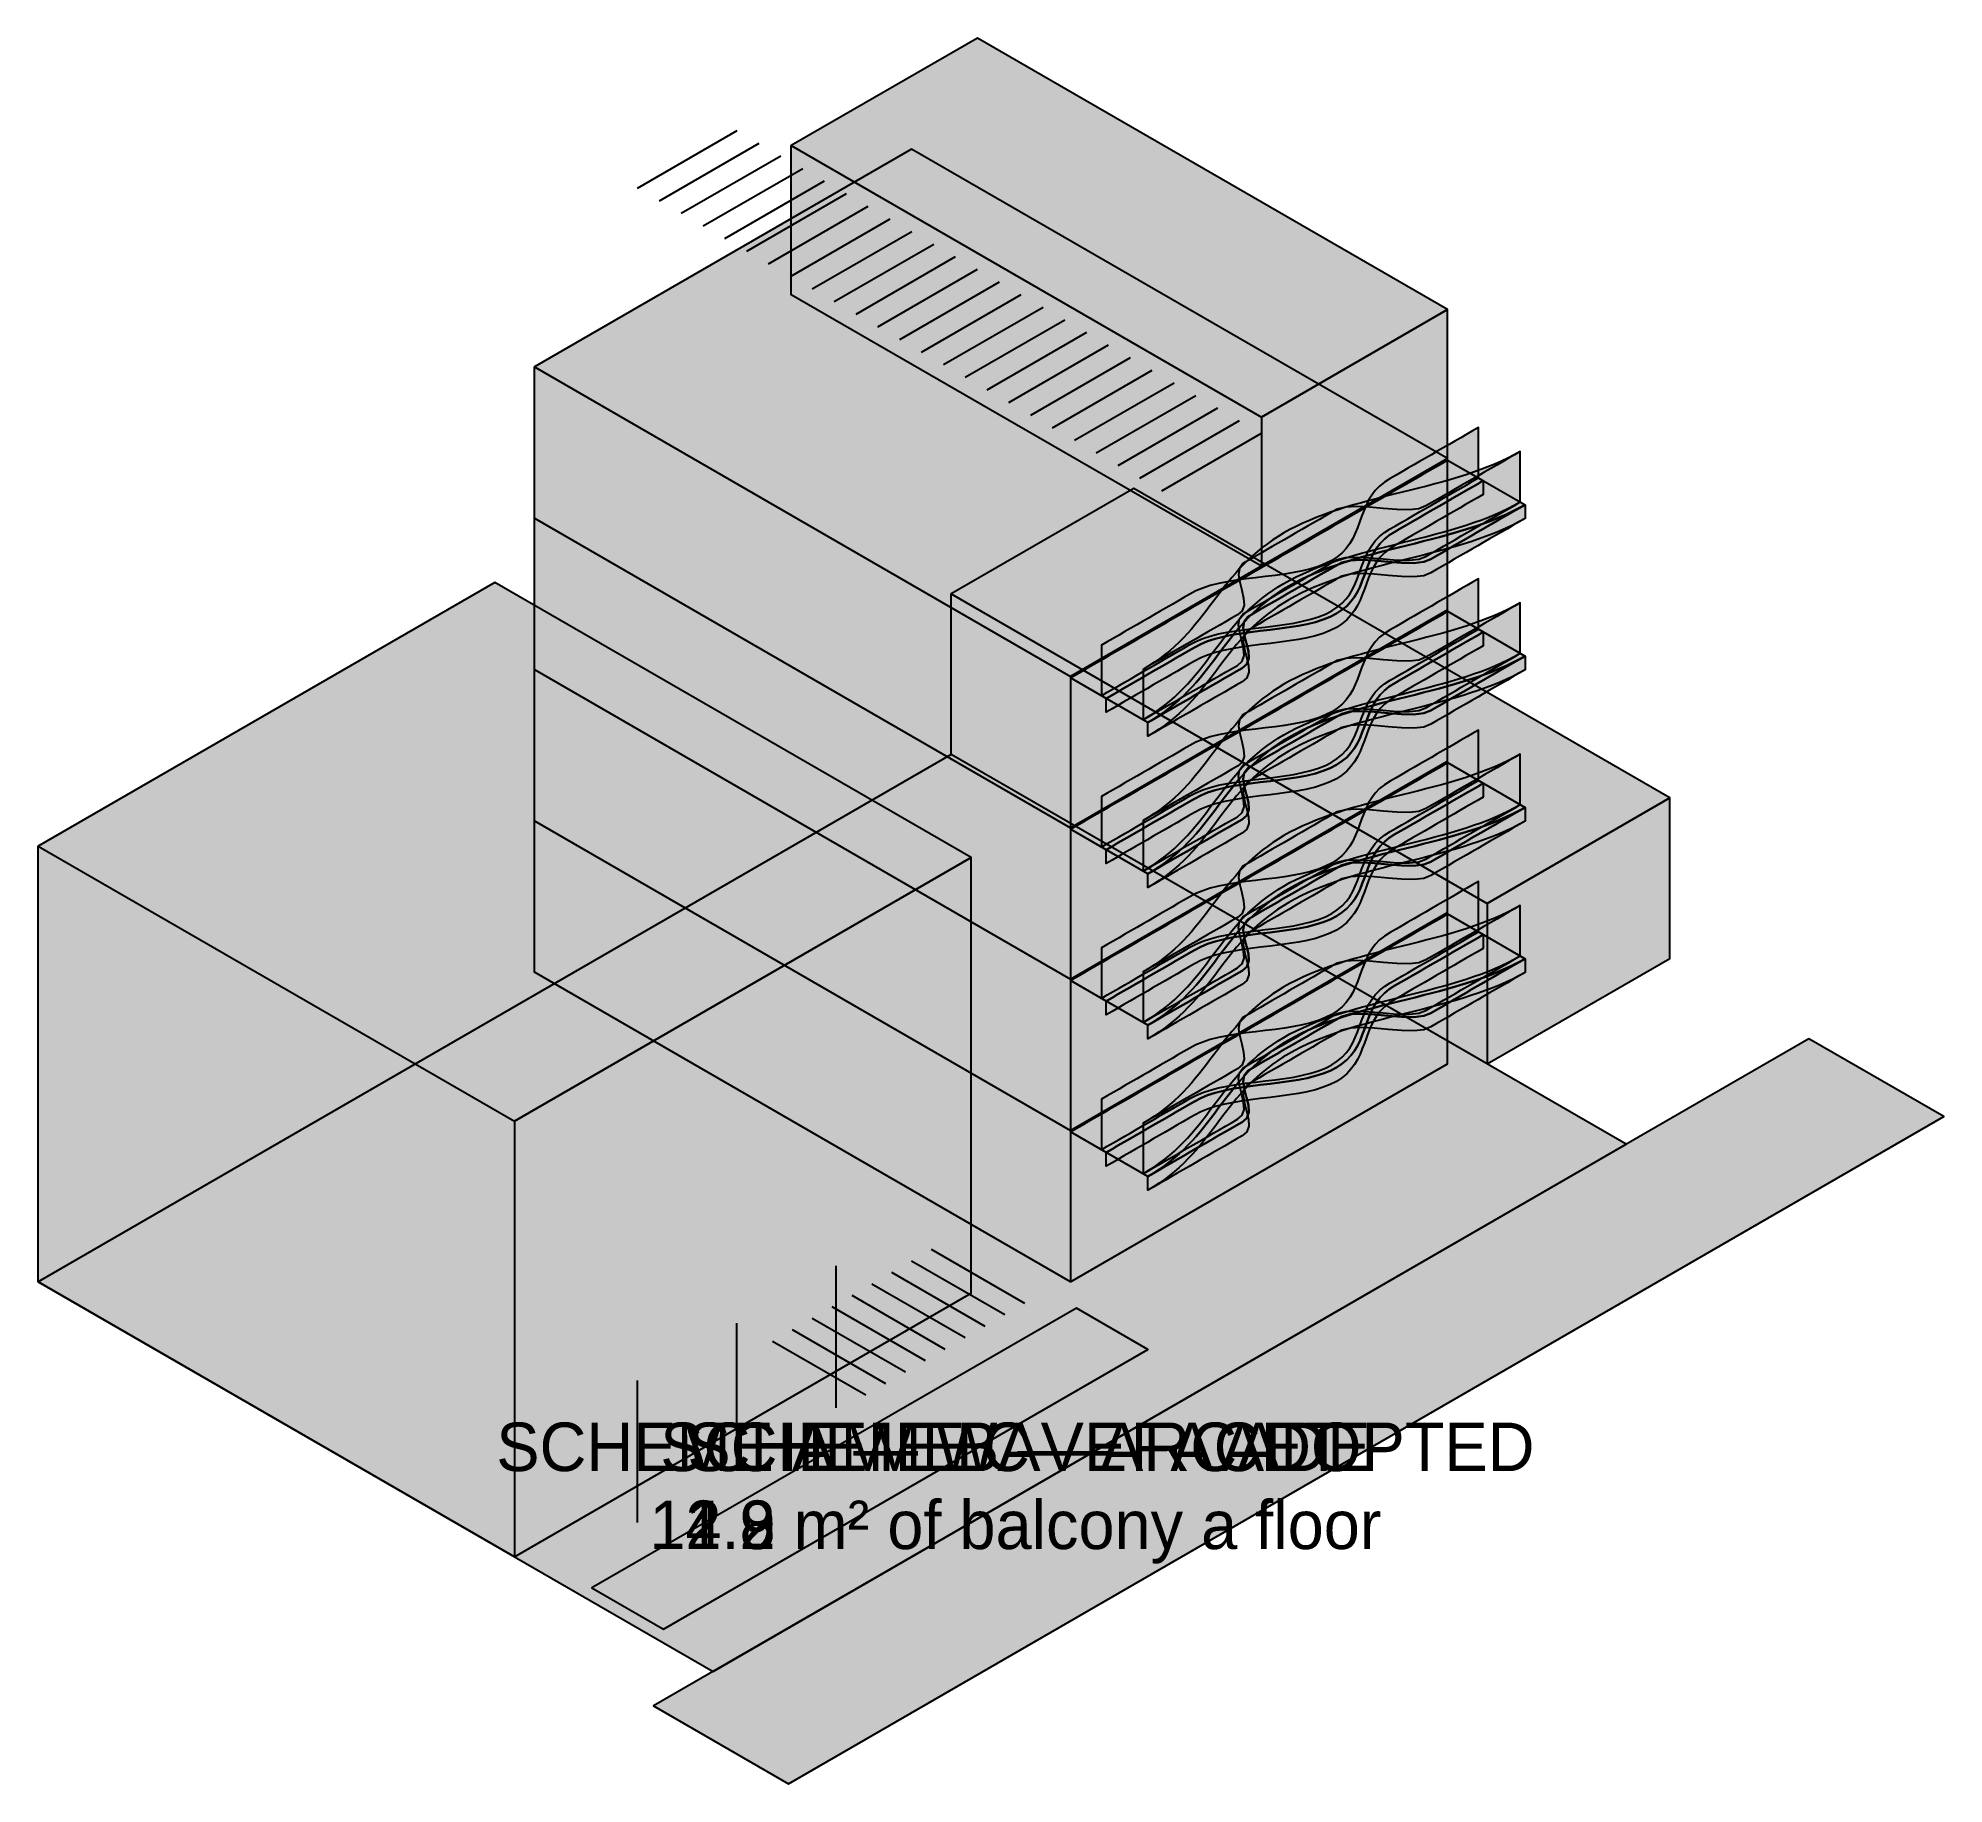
# Model space of a CAD drawing. Header units: millimetres. Extents: x -14722 to 26847, y -2950 to 35120.
import ezdxf
from ezdxf.enums import TextEntityAlignment as Align

# ---------------------------------------------------------------- set-up
doc = ezdxf.new("R2010")
doc.units = ezdxf.units.MM
doc.header["$LTSCALE"] = 20
for name, color, linetype, lineweight in [('A-ANNO-PATT', 8, 'CONTINUOUS', 9), ('A-ANNO-TEXT', 7, 'CONTINUOUS', 13), ('A-FLOR', 7, 'CONTINUOUS', 25)]:
    doc.layers.add(name, color=color, linetype=linetype, lineweight=lineweight)

msp = doc.modelspace()

# ---------------------------------------------------------------- texts
at = {"layer": 'A-ANNO-TEXT'}
for s, p in [('SCHEME A — WAVE  ·  ADOPTED', (6594, 4400)), ('SCHEME B — ARCADE', (6594, 4400)), ('SCHEME C — FACET', (6594, 4400)), ('12.8 m² of balcony a floor', (6594, 2700)), ('14.9 m² of balcony a floor', (6594, 2700)), ('11.2 m² of balcony a floor', (6594, 2700))]:
    msp.add_text(s, height=1058.33, dxfattribs=at).set_placement(p, align=Align.MIDDLE_CENTER)

# ---------------------------------------------------------------- hatches: boundary and pattern name
at = {"layer": 'A-ANNO-PATT'}
for points in [[(11960, 26855), (16021, 29200), (5768, 35120), (1706, 32775)], [(11960, 26855), (16021, 29200), (5768, 35120), (1706, 32775)], [(11960, 26855), (16021, 29200), (5768, 35120), (1706, 32775)], [(7794, 21200), (16021, 25950), (4330, 32700), (-3897, 27950)], [(7794, 21200), (16021, 25950), (4330, 32700), (-3897, 27950)], [(7794, 21200), (16021, 25950), (4330, 32700), (-3897, 27950)], [(11960, 23605), (1706, 29525), (1706, 32775), (11960, 26855)], [(11960, 23605), (1706, 29525), (1706, 32775), (11960, 26855)], [(11960, 23605), (1706, 29525), (1706, 32775), (11960, 26855)], [(11960, 23605), (16021, 25950), (16021, 29200), (11960, 26855)], [(11960, 23605), (16021, 25950), (16021, 29200), (11960, 26855)], [(11960, 23605), (16021, 25950), (16021, 29200), (11960, 26855)], [(7794, 8000), (-3897, 14750), (-3897, 27950), (7794, 21200)], [(7794, 8000), (-3897, 14750), (-3897, 27950), (7794, 21200)], [(7794, 8000), (-3897, 14750), (-3897, 27950), (7794, 21200)], [(8470, 20780), (8598, 20854), (8727, 20928), (8855, 21003), (8984, 21077), (9112, 21151), (9241, 21225), (9370, 21300), (9498, 21374), (9627, 21448), (9755, 21522), (9884, 21596), (10012, 21671), (10141, 21745), (10269, 21819), (10398, 21893), (10532, 21964), (10682, 22026), (10846, 22080), (11024, 22126), (11214, 22164), (11414, 22198), (11621, 22227), (11832, 22253), (12045, 22278), (12257, 22304), (12465, 22333), (12666, 22365), (12858, 22403), (13038, 22447), (13204, 22500), (13356, 22560), (13493, 22630), (13613, 22709), (13719, 22796), (13809, 22893), (13886, 22997), (13952, 23107), (14008, 23223), (14057, 23343), (14102, 23466), (14146, 23589), (14192, 23711), (14242, 23830), (14299, 23946), (14366, 24055), (14445, 24158), (14538, 24253), (14646, 24339), (14769, 24417), (14897, 24491), (15026, 24565), (15154, 24639), (15283, 24714), (15411, 24788), (15540, 24862), (15669, 24936), (15797, 25010), (15926, 25085), (16054, 25159), (16183, 25233), (16311, 25307), (16440, 25382), (16568, 25456), (16697, 25530), (16697, 26630), (16568, 26556), (16440, 26482), (16311, 26407), (16183, 26333), (16054, 26259), (15926, 26185), (15797, 26110), (15669, 26036), (15540, 25962), (15411, 25888), (15283, 25814), (15154, 25739), (15026, 25665), (14897, 25591), (14769, 25517), (14646, 25439), (14538, 25353), (14445, 25258), (14366, 25155), (14299, 25046), (14242, 24930), (14192, 24811), (14146, 24689), (14102, 24566), (14057, 24443), (14008, 24323), (13952, 24207), (13886, 24097), (13809, 23993), (13719, 23896), (13613, 23809), (13493, 23730), (13356, 23660), (13204, 23600), (13038, 23547), (12858, 23503), (12666, 23465), (12465, 23433), (12257, 23404), (12045, 23378), (11832, 23353), (11621, 23327), (11414, 23298), (11214, 23264), (11024, 23226), (10846, 23180), (10682, 23126), (10532, 23064), (10398, 22993), (10269, 22919), (10141, 22845), (10012, 22771), (9884, 22696), (9755, 22622), (9627, 22548), (9498, 22474), (9370, 22400), (9241, 22325), (9112, 22251), (8984, 22177), (8855, 22103), (8727, 22028), (8598, 21954), (8470, 21880)], [(7794, 8000), (16021, 12750), (16021, 25950), (7794, 21200)], [(7794, 8000), (16021, 12750), (16021, 25950), (7794, 21200)], [(7794, 8000), (16021, 12750), (16021, 25950), (7794, 21200)], [(7794, 21170), (7923, 21244), (8051, 21318), (8180, 21393), (8308, 21467), (8437, 21541), (8566, 21615), (8694, 21690), (8823, 21764), (8951, 21838), (9080, 21912), (9208, 21986), (9337, 22061), (9465, 22135), (9594, 22209), (9722, 22283), (9851, 22357), (9980, 22432), (10108, 22506), (10237, 22580), (10365, 22654), (10494, 22729), (10622, 22803), (10751, 22877), (10879, 22951), (11008, 23025), (11137, 23100), (11265, 23174), (11394, 23248), (11522, 23322), (11651, 23397), (11779, 23471), (11908, 23545), (12036, 23619), (12165, 23693), (12294, 23768), (12422, 23842), (12551, 23916), (12679, 23990), (12808, 24065), (12936, 24139), (13065, 24213), (13193, 24287), (13322, 24361), (13450, 24436), (13579, 24510), (13708, 24584), (13836, 24658), (13965, 24732), (14093, 24807), (14222, 24881), (14350, 24955), (14479, 25029), (14607, 25104), (14736, 25178), (14865, 25252), (14993, 25326), (15122, 25400), (15250, 25475), (15379, 25549), (15507, 25623), (15636, 25697), (15764, 25772), (15893, 25846), (16021, 25920), (17710, 24945), (17579, 24872), (17443, 24802), (17302, 24735), (17156, 24671), (17006, 24609), (16851, 24550), (16692, 24494), (16530, 24439), (16363, 24387), (16194, 24336), (16021, 24287), (15847, 24240), (15670, 24193), (15492, 24147), (15313, 24102), (15134, 24057), (14954, 24013), (14775, 23968), (14597, 23922), (14421, 23875), (14246, 23828), (14074, 23779), (13904, 23728), (13738, 23676), (13575, 23621), (13416, 23565), (13261, 23506), (13111, 23444), (12965, 23380), (12824, 23313), (12688, 23243), (12557, 23170), (12431, 23094), (12310, 23016), (12194, 22934), (12083, 22850), (11976, 22763), (11874, 22674), (11775, 22582), (11681, 22488), (11590, 22392), (11503, 22294), (11418, 22195), (11336, 22094), (11255, 21992), (11176, 21889), (11098, 21786), (11020, 21682), (10943, 21579), (10864, 21476), (10785, 21373), (10705, 21271), (10622, 21170), (10538, 21071), (10450, 20973), (10359, 20877), (10265, 20783), (10167, 20691), (10064, 20602), (9958, 20515), (9846, 20431), (9730, 20349), (9609, 20271), (9483, 20195)], [(7794, 21170), (7923, 21244), (8051, 21318), (8180, 21393), (8308, 21467), (8437, 21541), (8566, 21615), (8694, 21690), (8823, 21764), (8951, 21838), (9080, 21912), (9208, 21986), (9337, 22061), (9465, 22135), (9594, 22209), (9722, 22283), (9851, 22357), (9980, 22432), (10108, 22506), (10237, 22580), (10365, 22654), (10494, 22729), (10622, 22803), (10751, 22877), (10879, 22951), (11008, 23025), (11137, 23100), (11265, 23174), (11394, 23248), (11522, 23322), (11651, 23397), (11779, 23471), (11908, 23545), (12036, 23619), (12165, 23693), (12294, 23768), (12422, 23842), (12551, 23916), (12679, 23990), (12808, 24065), (12936, 24139), (13065, 24213), (13193, 24287), (13322, 24361), (13450, 24436), (13579, 24510), (13708, 24584), (13836, 24658), (13965, 24732), (14093, 24807), (14222, 24881), (14350, 24955), (14479, 25029), (14607, 25104), (14736, 25178), (14865, 25252), (14993, 25326), (15122, 25400), (15250, 25475), (15379, 25549), (15507, 25623), (15636, 25697), (15764, 25772), (15893, 25846), (16021, 25920), (17710, 24945), (17582, 24871), (17453, 24797), (17325, 24722), (17196, 24648), (17067, 24574), (16939, 24500), (16810, 24425), (16682, 24351), (16553, 24277), (16425, 24203), (16296, 24129), (16168, 24054), (16039, 23980), (15911, 23906), (15782, 23832), (15653, 23757), (15501, 23697), (15286, 23673), (15019, 23678), (14722, 23702), (14419, 23728), (14136, 23743), (13897, 23732), (13718, 23687), (13587, 23615), (13459, 23540), (13330, 23466), (13201, 23392), (13073, 23318), (12944, 23243), (12816, 23169), (12687, 23095), (12559, 23021), (12430, 22947), (12302, 22872), (12173, 22798), (12045, 22724), (11916, 22650), (11787, 22575), (11661, 22500), (11583, 22397), (11565, 22258), (11591, 22095), (11636, 21920), (11677, 21749), (11687, 21595), (11645, 21470), (11540, 21382), (11411, 21308), (11283, 21234), (11154, 21160), (11026, 21086), (10897, 21011), (10768, 20937), (10640, 20863), (10511, 20789), (10383, 20715), (10254, 20640), (10126, 20566), (9997, 20492), (9869, 20418), (9740, 20343), (9612, 20269), (9483, 20195)], [(7794, 21170), (7923, 21244), (8051, 21318), (8180, 21393), (8308, 21467), (8437, 21541), (8566, 21615), (8694, 21690), (8823, 21764), (8951, 21838), (9080, 21912), (9208, 21986), (9337, 22061), (9465, 22135), (9594, 22209), (9722, 22283), (9851, 22357), (9980, 22432), (10108, 22506), (10237, 22580), (10365, 22654), (10494, 22729), (10622, 22803), (10751, 22877), (10879, 22951), (11008, 23025), (11137, 23100), (11265, 23174), (11394, 23248), (11522, 23322), (11651, 23397), (11779, 23471), (11908, 23545), (12036, 23619), (12165, 23693), (12294, 23768), (12422, 23842), (12551, 23916), (12679, 23990), (12808, 24065), (12936, 24139), (13065, 24213), (13193, 24287), (13322, 24361), (13450, 24436), (13579, 24510), (13708, 24584), (13836, 24658), (13965, 24732), (14093, 24807), (14222, 24881), (14350, 24955), (14479, 25029), (14607, 25104), (14736, 25178), (14865, 25252), (14993, 25326), (15122, 25400), (15250, 25475), (15379, 25549), (15507, 25623), (15636, 25697), (15764, 25772), (15893, 25846), (16021, 25920), (16801, 25470), (16672, 25396), (16544, 25322), (16415, 25247), (16287, 25173), (16158, 25099), (16030, 25025), (15901, 24950), (15772, 24876), (15644, 24802), (15515, 24728), (15387, 24654), (15258, 24579), (15130, 24505), (15001, 24431), (14873, 24357), (14750, 24279), (14642, 24193), (14549, 24098), (14470, 23995), (14403, 23886), (14346, 23770), (14295, 23651), (14250, 23529), (14206, 23406), (14161, 23283), (14112, 23163), (14056, 23047), (13990, 22937), (13913, 22833), (13822, 22736), (13717, 22649), (13597, 22570), (13460, 22500), (13308, 22440), (13142, 22387), (12962, 22343), (12770, 22305), (12569, 22273), (12361, 22244), (12149, 22218), (11936, 22193), (11724, 22167), (11517, 22138), (11318, 22104), (11128, 22066), (10950, 22020), (10786, 21966), (10636, 21904), (10502, 21833), (10373, 21759), (10245, 21685), (10116, 21611), (9988, 21536), (9859, 21462), (9731, 21388), (9602, 21314), (9474, 21240), (9345, 21165), (9216, 21091), (9088, 21017), (8959, 20943), (8831, 20868), (8702, 20794), (8574, 20720)], [(9379, 20255), (9505, 20331), (9626, 20409), (9742, 20491), (9854, 20575), (9960, 20662), (10063, 20751), (10161, 20843), (10255, 20937), (10346, 21033), (10434, 21131), (10518, 21230), (10601, 21331), (10681, 21433), (10761, 21536), (10839, 21639), (10916, 21742), (10994, 21846), (11072, 21949), (11151, 22052), (11232, 22154), (11314, 22255), (11399, 22354), (11486, 22452), (11577, 22548), (11672, 22642), (11770, 22734), (11872, 22823), (11979, 22910), (12090, 22994), (12206, 23076), (12327, 23154), (12453, 23230), (12584, 23303), (12721, 23373), (12861, 23440), (13007, 23504), (13158, 23566), (13312, 23625), (13471, 23681), (13634, 23736), (13800, 23788), (13970, 23839), (14142, 23888), (14317, 23935), (14493, 23982), (14671, 24028), (14850, 24073), (15030, 24118), (15209, 24162), (15388, 24207), (15566, 24253), (15743, 24300), (15918, 24347), (16090, 24396), (16259, 24447), (16426, 24499), (16588, 24554), (16747, 24610), (16902, 24669), (17053, 24731), (17198, 24795), (17339, 24862), (17475, 24932), (17606, 25005), (17606, 26105), (17475, 26032), (17339, 25962), (17198, 25895), (17053, 25831), (16902, 25769), (16747, 25710), (16588, 25654), (16426, 25599), (16259, 25547), (16090, 25496), (15918, 25447), (15743, 25400), (15566, 25353), (15388, 25307), (15209, 25262), (15030, 25217), (14850, 25173), (14671, 25128), (14493, 25082), (14317, 25035), (14142, 24988), (13970, 24939), (13800, 24888), (13634, 24836), (13471, 24781), (13312, 24725), (13158, 24666), (13007, 24604), (12861, 24540), (12721, 24473), (12584, 24403), (12453, 24330), (12327, 24254), (12206, 24176), (12090, 24094), (11979, 24010), (11872, 23923), (11770, 23834), (11672, 23742), (11577, 23648), (11486, 23552), (11399, 23454), (11314, 23355), (11232, 23254), (11151, 23152), (11072, 23049), (10994, 22946), (10916, 22842), (10839, 22739), (10761, 22636), (10681, 22533), (10601, 22431), (10518, 22330), (10434, 22231), (10346, 22133), (10255, 22037), (10161, 21943), (10063, 21851), (9960, 21762), (9854, 21675), (9742, 21591), (9626, 21509), (9505, 21431), (9379, 21355)], [(9379, 20255), (9508, 20329), (9636, 20403), (9765, 20478), (9893, 20552), (10022, 20626), (10150, 20700), (10279, 20775), (10407, 20849), (10536, 20923), (10665, 20997), (10793, 21071), (10922, 21146), (11050, 21220), (11179, 21294), (11307, 21368), (11436, 21442), (11541, 21530), (11583, 21655), (11573, 21809), (11533, 21980), (11487, 22155), (11461, 22318), (11479, 22457), (11557, 22560), (11683, 22635), (11812, 22710), (11941, 22784), (12069, 22858), (12198, 22932), (12326, 23007), (12455, 23081), (12583, 23155), (12712, 23229), (12840, 23303), (12969, 23378), (13098, 23452), (13226, 23526), (13355, 23600), (13483, 23675), (13614, 23747), (13793, 23792), (14032, 23803), (14315, 23788), (14618, 23762), (14915, 23738), (15182, 23733), (15397, 23757), (15549, 23818), (15678, 23892), (15807, 23966), (15935, 24040), (16064, 24114), (16192, 24189), (16321, 24263), (16449, 24337), (16578, 24411), (16706, 24485), (16835, 24560), (16964, 24634), (17092, 24708), (17221, 24782), (17349, 24857), (17478, 24931), (17606, 25005), (17606, 26105), (17478, 26031), (17349, 25957), (17221, 25882), (17092, 25808), (16964, 25734), (16835, 25660), (16706, 25585), (16578, 25511), (16449, 25437), (16321, 25363), (16192, 25289), (16064, 25214), (15935, 25140), (15807, 25066), (15678, 24992), (15549, 24917), (15397, 24857), (15182, 24833), (14915, 24838), (14618, 24862), (14315, 24888), (14032, 24903), (13793, 24892), (13614, 24847), (13483, 24775), (13355, 24700), (13226, 24626), (13098, 24552), (12969, 24478), (12840, 24403), (12712, 24329), (12583, 24255), (12455, 24181), (12326, 24107), (12198, 24032), (12069, 23958), (11941, 23884), (11812, 23810), (11683, 23735), (11557, 23660), (11479, 23557), (11461, 23418), (11487, 23255), (11533, 23080), (11573, 22909), (11583, 22755), (11541, 22630), (11436, 22542), (11307, 22468), (11179, 22394), (11050, 22320), (10922, 22246), (10793, 22171), (10665, 22097), (10536, 22023), (10407, 21949), (10279, 21875), (10150, 21800), (10022, 21726), (9893, 21652), (9765, 21578), (9636, 21503), (9508, 21429), (9379, 21355)], [(8574, 20720), (8702, 20794), (8831, 20868), (8959, 20943), (9088, 21017), (9216, 21091), (9345, 21165), (9474, 21240), (9602, 21314), (9731, 21388), (9859, 21462), (9988, 21536), (10116, 21611), (10245, 21685), (10373, 21759), (10502, 21833), (10636, 21904), (10786, 21966), (10950, 22020), (11128, 22066), (11318, 22104), (11517, 22138), (11724, 22167), (11936, 22193), (12149, 22218), (12361, 22244), (12569, 22273), (12770, 22305), (12962, 22343), (13142, 22387), (13308, 22440), (13460, 22500), (13597, 22570), (13717, 22649), (13822, 22736), (13913, 22833), (13990, 22937), (14056, 23047), (14112, 23163), (14161, 23283), (14206, 23406), (14250, 23529), (14295, 23651), (14346, 23770), (14403, 23886), (14470, 23995), (14549, 24098), (14642, 24193), (14750, 24279), (14873, 24357), (15001, 24431), (15130, 24505), (15258, 24579), (15387, 24654), (15515, 24728), (15644, 24802), (15772, 24876), (15901, 24950), (16030, 25025), (16158, 25099), (16287, 25173), (16415, 25247), (16544, 25322), (16672, 25396), (16801, 25470), (16801, 25170), (16672, 25096), (16544, 25022), (16415, 24947), (16287, 24873), (16158, 24799), (16030, 24725), (15901, 24650), (15772, 24576), (15644, 24502), (15515, 24428), (15387, 24354), (15258, 24279), (15130, 24205), (15001, 24131), (14873, 24057), (14750, 23979), (14642, 23893), (14549, 23798), (14470, 23695), (14403, 23586), (14346, 23470), (14295, 23351), (14250, 23229), (14206, 23106), (14161, 22983), (14112, 22863), (14056, 22747), (13990, 22637), (13913, 22533), (13822, 22436), (13717, 22349), (13597, 22270), (13460, 22200), (13308, 22140), (13142, 22087), (12962, 22043), (12770, 22005), (12569, 21973), (12361, 21944), (12149, 21918), (11936, 21893), (11724, 21867), (11517, 21838), (11318, 21804), (11128, 21766), (10950, 21720), (10786, 21666), (10636, 21604), (10502, 21533), (10373, 21459), (10245, 21385), (10116, 21311), (9988, 21236), (9859, 21162), (9731, 21088), (9602, 21014), (9474, 20940), (9345, 20865), (9216, 20791), (9088, 20717), (8959, 20643), (8831, 20568), (8702, 20494), (8574, 20420)], [(16887, 16250), (20871, 18550), (9180, 25300), (5196, 23000)], [(16887, 16250), (20871, 18550), (9180, 25300), (5196, 23000)], [(16887, 16250), (20871, 18550), (9180, 25300), (5196, 23000)], [(9483, 20195), (9609, 20271), (9730, 20349), (9846, 20431), (9958, 20515), (10064, 20602), (10167, 20691), (10265, 20783), (10359, 20877), (10450, 20973), (10538, 21071), (10622, 21170), (10705, 21271), (10785, 21373), (10864, 21476), (10943, 21579), (11020, 21682), (11098, 21786), (11176, 21889), (11255, 21992), (11336, 22094), (11418, 22195), (11503, 22294), (11590, 22392), (11681, 22488), (11775, 22582), (11874, 22674), (11976, 22763), (12083, 22850), (12194, 22934), (12310, 23016), (12431, 23094), (12557, 23170), (12688, 23243), (12824, 23313), (12965, 23380), (13111, 23444), (13261, 23506), (13416, 23565), (13575, 23621), (13738, 23676), (13904, 23728), (14074, 23779), (14246, 23828), (14421, 23875), (14597, 23922), (14775, 23968), (14954, 24013), (15134, 24057), (15313, 24102), (15492, 24147), (15670, 24193), (15847, 24240), (16021, 24287), (16194, 24336), (16363, 24387), (16530, 24439), (16692, 24494), (16851, 24550), (17006, 24609), (17156, 24671), (17302, 24735), (17443, 24802), (17579, 24872), (17710, 24945), (17710, 24645), (17579, 24572), (17443, 24502), (17302, 24435), (17156, 24371), (17006, 24309), (16851, 24250), (16692, 24194), (16530, 24139), (16363, 24087), (16194, 24036), (16021, 23987), (15847, 23940), (15670, 23893), (15492, 23847), (15313, 23802), (15134, 23757), (14954, 23713), (14775, 23668), (14597, 23622), (14421, 23575), (14246, 23528), (14074, 23479), (13904, 23428), (13738, 23376), (13575, 23321), (13416, 23265), (13261, 23206), (13111, 23144), (12965, 23080), (12824, 23013), (12688, 22943), (12557, 22870), (12431, 22794), (12310, 22716), (12194, 22634), (12083, 22550), (11976, 22463), (11874, 22374), (11775, 22282), (11681, 22188), (11590, 22092), (11503, 21994), (11418, 21895), (11336, 21794), (11255, 21692), (11176, 21589), (11098, 21486), (11020, 21382), (10943, 21279), (10864, 21176), (10785, 21073), (10705, 20971), (10622, 20870), (10538, 20771), (10450, 20673), (10359, 20577), (10265, 20483), (10167, 20391), (10064, 20302), (9958, 20215), (9846, 20131), (9730, 20049), (9609, 19971), (9483, 19895)], [(9483, 20195), (9612, 20269), (9740, 20343), (9869, 20418), (9997, 20492), (10126, 20566), (10254, 20640), (10383, 20715), (10511, 20789), (10640, 20863), (10768, 20937), (10897, 21011), (11026, 21086), (11154, 21160), (11283, 21234), (11411, 21308), (11540, 21382), (11645, 21470), (11687, 21595), (11677, 21749), (11636, 21920), (11591, 22095), (11565, 22258), (11583, 22397), (11661, 22500), (11787, 22575), (11916, 22650), (12045, 22724), (12173, 22798), (12302, 22872), (12430, 22947), (12559, 23021), (12687, 23095), (12816, 23169), (12944, 23243), (13073, 23318), (13201, 23392), (13330, 23466), (13459, 23540), (13587, 23615), (13718, 23687), (13897, 23732), (14136, 23743), (14419, 23728), (14722, 23702), (15019, 23678), (15286, 23673), (15501, 23697), (15653, 23757), (15782, 23832), (15911, 23906), (16039, 23980), (16168, 24054), (16296, 24129), (16425, 24203), (16553, 24277), (16682, 24351), (16810, 24425), (16939, 24500), (17067, 24574), (17196, 24648), (17325, 24722), (17453, 24797), (17582, 24871), (17710, 24945), (17710, 24645), (17582, 24571), (17453, 24497), (17325, 24422), (17196, 24348), (17067, 24274), (16939, 24200), (16810, 24125), (16682, 24051), (16553, 23977), (16425, 23903), (16296, 23829), (16168, 23754), (16039, 23680), (15911, 23606), (15782, 23532), (15653, 23457), (15501, 23397), (15286, 23373), (15019, 23378), (14722, 23402), (14419, 23428), (14136, 23443), (13897, 23432), (13718, 23387), (13587, 23315), (13459, 23240), (13330, 23166), (13201, 23092), (13073, 23018), (12944, 22943), (12816, 22869), (12687, 22795), (12559, 22721), (12430, 22647), (12302, 22572), (12173, 22498), (12045, 22424), (11916, 22350), (11787, 22275), (11661, 22200), (11583, 22097), (11565, 21958), (11591, 21795), (11636, 21620), (11677, 21449), (11687, 21295), (11645, 21170), (11540, 21082), (11411, 21008), (11283, 20934), (11154, 20860), (11026, 20786), (10897, 20711), (10768, 20637), (10640, 20563), (10511, 20489), (10383, 20415), (10254, 20340), (10126, 20266), (9997, 20192), (9869, 20118), (9740, 20043), (9612, 19969), (9483, 19895)], [(8470, 17480), (8598, 17554), (8727, 17628), (8855, 17703), (8984, 17777), (9112, 17851), (9241, 17925), (9370, 18000), (9498, 18074), (9627, 18148), (9755, 18222), (9884, 18296), (10012, 18371), (10141, 18445), (10269, 18519), (10398, 18593), (10532, 18664), (10682, 18726), (10846, 18780), (11024, 18826), (11214, 18864), (11414, 18898), (11621, 18927), (11832, 18953), (12045, 18978), (12257, 19004), (12465, 19033), (12666, 19065), (12858, 19103), (13038, 19147), (13204, 19200), (13356, 19260), (13493, 19330), (13613, 19409), (13719, 19496), (13809, 19593), (13886, 19697), (13952, 19807), (14008, 19923), (14057, 20043), (14102, 20166), (14146, 20289), (14192, 20411), (14242, 20530), (14299, 20646), (14366, 20755), (14445, 20858), (14538, 20953), (14646, 21039), (14769, 21117), (14897, 21191), (15026, 21265), (15154, 21339), (15283, 21414), (15411, 21488), (15540, 21562), (15669, 21636), (15797, 21710), (15926, 21785), (16054, 21859), (16183, 21933), (16311, 22007), (16440, 22082), (16568, 22156), (16697, 22230), (16697, 23330), (16568, 23256), (16440, 23182), (16311, 23107), (16183, 23033), (16054, 22959), (15926, 22885), (15797, 22810), (15669, 22736), (15540, 22662), (15411, 22588), (15283, 22514), (15154, 22439), (15026, 22365), (14897, 22291), (14769, 22217), (14646, 22139), (14538, 22053), (14445, 21958), (14366, 21855), (14299, 21746), (14242, 21630), (14192, 21511), (14146, 21389), (14102, 21266), (14057, 21143), (14008, 21023), (13952, 20907), (13886, 20797), (13809, 20693), (13719, 20596), (13613, 20509), (13493, 20430), (13356, 20360), (13204, 20300), (13038, 20247), (12858, 20203), (12666, 20165), (12465, 20133), (12257, 20104), (12045, 20078), (11832, 20053), (11621, 20027), (11414, 19998), (11214, 19964), (11024, 19926), (10846, 19880), (10682, 19826), (10532, 19764), (10398, 19693), (10269, 19619), (10141, 19545), (10012, 19471), (9884, 19396), (9755, 19322), (9627, 19248), (9498, 19174), (9370, 19100), (9241, 19025), (9112, 18951), (8984, 18877), (8855, 18803), (8727, 18728), (8598, 18654), (8470, 18580)], [(-4330, 11500), (5629, 17250), (-4763, 23250), (-14722, 17500)], [(-4330, 11500), (5629, 17250), (-4763, 23250), (-14722, 17500)], [(-4330, 11500), (5629, 17250), (-4763, 23250), (-14722, 17500)], [(16887, 12750), (5196, 19500), (5196, 23000), (16887, 16250)], [(16887, 12750), (5196, 19500), (5196, 23000), (16887, 16250)], [(16887, 12750), (5196, 19500), (5196, 23000), (16887, 16250)], [(7794, 17870), (7923, 17944), (8051, 18018), (8180, 18093), (8308, 18167), (8437, 18241), (8566, 18315), (8694, 18390), (8823, 18464), (8951, 18538), (9080, 18612), (9208, 18686), (9337, 18761), (9465, 18835), (9594, 18909), (9722, 18983), (9851, 19057), (9980, 19132), (10108, 19206), (10237, 19280), (10365, 19354), (10494, 19429), (10622, 19503), (10751, 19577), (10879, 19651), (11008, 19725), (11137, 19800), (11265, 19874), (11394, 19948), (11522, 20022), (11651, 20097), (11779, 20171), (11908, 20245), (12036, 20319), (12165, 20393), (12294, 20468), (12422, 20542), (12551, 20616), (12679, 20690), (12808, 20765), (12936, 20839), (13065, 20913), (13193, 20987), (13322, 21061), (13450, 21136), (13579, 21210), (13708, 21284), (13836, 21358), (13965, 21432), (14093, 21507), (14222, 21581), (14350, 21655), (14479, 21729), (14607, 21804), (14736, 21878), (14865, 21952), (14993, 22026), (15122, 22100), (15250, 22175), (15379, 22249), (15507, 22323), (15636, 22397), (15764, 22472), (15893, 22546), (16021, 22620), (17710, 21645), (17579, 21572), (17443, 21502), (17302, 21435), (17156, 21371), (17006, 21309), (16851, 21250), (16692, 21194), (16530, 21139), (16363, 21087), (16194, 21036), (16021, 20987), (15847, 20940), (15670, 20893), (15492, 20847), (15313, 20802), (15134, 20757), (14954, 20713), (14775, 20668), (14597, 20622), (14421, 20575), (14246, 20528), (14074, 20479), (13904, 20428), (13738, 20376), (13575, 20321), (13416, 20265), (13261, 20206), (13111, 20144), (12965, 20080), (12824, 20013), (12688, 19943), (12557, 19870), (12431, 19794), (12310, 19716), (12194, 19634), (12083, 19550), (11976, 19463), (11874, 19374), (11775, 19282), (11681, 19188), (11590, 19092), (11503, 18994), (11418, 18895), (11336, 18794), (11255, 18692), (11176, 18589), (11098, 18486), (11020, 18382), (10943, 18279), (10864, 18176), (10785, 18073), (10705, 17971), (10622, 17870), (10538, 17771), (10450, 17673), (10359, 17577), (10265, 17483), (10167, 17391), (10064, 17302), (9958, 17215), (9846, 17131), (9730, 17049), (9609, 16971), (9483, 16895)], [(7794, 17870), (7923, 17944), (8051, 18018), (8180, 18093), (8308, 18167), (8437, 18241), (8566, 18315), (8694, 18390), (8823, 18464), (8951, 18538), (9080, 18612), (9208, 18686), (9337, 18761), (9465, 18835), (9594, 18909), (9722, 18983), (9851, 19057), (9980, 19132), (10108, 19206), (10237, 19280), (10365, 19354), (10494, 19429), (10622, 19503), (10751, 19577), (10879, 19651), (11008, 19725), (11137, 19800), (11265, 19874), (11394, 19948), (11522, 20022), (11651, 20097), (11779, 20171), (11908, 20245), (12036, 20319), (12165, 20393), (12294, 20468), (12422, 20542), (12551, 20616), (12679, 20690), (12808, 20765), (12936, 20839), (13065, 20913), (13193, 20987), (13322, 21061), (13450, 21136), (13579, 21210), (13708, 21284), (13836, 21358), (13965, 21432), (14093, 21507), (14222, 21581), (14350, 21655), (14479, 21729), (14607, 21804), (14736, 21878), (14865, 21952), (14993, 22026), (15122, 22100), (15250, 22175), (15379, 22249), (15507, 22323), (15636, 22397), (15764, 22472), (15893, 22546), (16021, 22620), (17710, 21645), (17582, 21571), (17453, 21497), (17325, 21422), (17196, 21348), (17067, 21274), (16939, 21200), (16810, 21125), (16682, 21051), (16553, 20977), (16425, 20903), (16296, 20829), (16168, 20754), (16039, 20680), (15911, 20606), (15782, 20532), (15653, 20457), (15501, 20397), (15286, 20373), (15019, 20378), (14722, 20402), (14419, 20428), (14136, 20443), (13897, 20432), (13718, 20387), (13587, 20315), (13459, 20240), (13330, 20166), (13201, 20092), (13073, 20018), (12944, 19943), (12816, 19869), (12687, 19795), (12559, 19721), (12430, 19647), (12302, 19572), (12173, 19498), (12045, 19424), (11916, 19350), (11787, 19275), (11661, 19200), (11583, 19097), (11565, 18958), (11591, 18795), (11636, 18620), (11677, 18449), (11687, 18295), (11645, 18170), (11540, 18082), (11411, 18008), (11283, 17934), (11154, 17860), (11026, 17786), (10897, 17711), (10768, 17637), (10640, 17563), (10511, 17489), (10383, 17415), (10254, 17340), (10126, 17266), (9997, 17192), (9869, 17118), (9740, 17043), (9612, 16969), (9483, 16895)], [(7794, 17870), (7923, 17944), (8051, 18018), (8180, 18093), (8308, 18167), (8437, 18241), (8566, 18315), (8694, 18390), (8823, 18464), (8951, 18538), (9080, 18612), (9208, 18686), (9337, 18761), (9465, 18835), (9594, 18909), (9722, 18983), (9851, 19057), (9980, 19132), (10108, 19206), (10237, 19280), (10365, 19354), (10494, 19429), (10622, 19503), (10751, 19577), (10879, 19651), (11008, 19725), (11137, 19800), (11265, 19874), (11394, 19948), (11522, 20022), (11651, 20097), (11779, 20171), (11908, 20245), (12036, 20319), (12165, 20393), (12294, 20468), (12422, 20542), (12551, 20616), (12679, 20690), (12808, 20765), (12936, 20839), (13065, 20913), (13193, 20987), (13322, 21061), (13450, 21136), (13579, 21210), (13708, 21284), (13836, 21358), (13965, 21432), (14093, 21507), (14222, 21581), (14350, 21655), (14479, 21729), (14607, 21804), (14736, 21878), (14865, 21952), (14993, 22026), (15122, 22100), (15250, 22175), (15379, 22249), (15507, 22323), (15636, 22397), (15764, 22472), (15893, 22546), (16021, 22620), (16801, 22170), (16672, 22096), (16544, 22022), (16415, 21947), (16287, 21873), (16158, 21799), (16030, 21725), (15901, 21650), (15772, 21576), (15644, 21502), (15515, 21428), (15387, 21354), (15258, 21279), (15130, 21205), (15001, 21131), (14873, 21057), (14750, 20979), (14642, 20893), (14549, 20798), (14470, 20695), (14403, 20586), (14346, 20470), (14295, 20351), (14250, 20229), (14206, 20106), (14161, 19983), (14112, 19863), (14056, 19747), (13990, 19637), (13913, 19533), (13822, 19436), (13717, 19349), (13597, 19270), (13460, 19200), (13308, 19140), (13142, 19087), (12962, 19043), (12770, 19005), (12569, 18973), (12361, 18944), (12149, 18918), (11936, 18893), (11724, 18867), (11517, 18838), (11318, 18804), (11128, 18766), (10950, 18720), (10786, 18666), (10636, 18604), (10502, 18533), (10373, 18459), (10245, 18385), (10116, 18311), (9988, 18236), (9859, 18162), (9731, 18088), (9602, 18014), (9474, 17940), (9345, 17865), (9216, 17791), (9088, 17717), (8959, 17643), (8831, 17568), (8702, 17494), (8574, 17420)], [(9379, 16955), (9505, 17031), (9626, 17109), (9742, 17191), (9854, 17275), (9960, 17362), (10063, 17451), (10161, 17543), (10255, 17637), (10346, 17733), (10434, 17831), (10518, 17930), (10601, 18031), (10681, 18133), (10761, 18236), (10839, 18339), (10916, 18442), (10994, 18546), (11072, 18649), (11151, 18752), (11232, 18854), (11314, 18955), (11399, 19054), (11486, 19152), (11577, 19248), (11672, 19342), (11770, 19434), (11872, 19523), (11979, 19610), (12090, 19694), (12206, 19776), (12327, 19854), (12453, 19930), (12584, 20003), (12721, 20073), (12861, 20140), (13007, 20204), (13158, 20266), (13312, 20325), (13471, 20381), (13634, 20436), (13800, 20488), (13970, 20539), (14142, 20588), (14317, 20635), (14493, 20682), (14671, 20728), (14850, 20773), (15030, 20817), (15209, 20862), (15388, 20907), (15566, 20953), (15743, 21000), (15918, 21047), (16090, 21096), (16259, 21147), (16426, 21199), (16588, 21254), (16747, 21310), (16902, 21369), (17053, 21431), (17198, 21495), (17339, 21562), (17475, 21632), (17606, 21705), (17606, 22805), (17475, 22732), (17339, 22662), (17198, 22595), (17053, 22531), (16902, 22469), (16747, 22410), (16588, 22354), (16426, 22299), (16259, 22247), (16090, 22196), (15918, 22147), (15743, 22100), (15566, 22053), (15388, 22007), (15209, 21962), (15030, 21917), (14850, 21873), (14671, 21828), (14493, 21782), (14317, 21735), (14142, 21688), (13970, 21639), (13800, 21588), (13634, 21536), (13471, 21481), (13312, 21425), (13158, 21366), (13007, 21304), (12861, 21240), (12721, 21173), (12584, 21103), (12453, 21030), (12327, 20954), (12206, 20876), (12090, 20794), (11979, 20710), (11872, 20623), (11770, 20534), (11672, 20442), (11577, 20348), (11486, 20252), (11399, 20154), (11314, 20055), (11232, 19954), (11151, 19852), (11072, 19749), (10994, 19646), (10916, 19542), (10839, 19439), (10761, 19336), (10681, 19233), (10601, 19131), (10518, 19030), (10434, 18931), (10346, 18833), (10255, 18737), (10161, 18643), (10063, 18551), (9960, 18462), (9854, 18375), (9742, 18291), (9626, 18209), (9505, 18131), (9379, 18055)], [(9379, 16955), (9508, 17029), (9636, 17103), (9765, 17178), (9893, 17252), (10022, 17326), (10150, 17400), (10279, 17475), (10407, 17549), (10536, 17623), (10665, 17697), (10793, 17771), (10922, 17846), (11050, 17920), (11179, 17994), (11307, 18068), (11436, 18142), (11541, 18230), (11583, 18355), (11573, 18509), (11533, 18680), (11487, 18855), (11461, 19018), (11479, 19157), (11557, 19260), (11683, 19335), (11812, 19410), (11941, 19484), (12069, 19558), (12198, 19632), (12326, 19707), (12455, 19781), (12583, 19855), (12712, 19929), (12840, 20003), (12969, 20078), (13098, 20152), (13226, 20226), (13355, 20300), (13483, 20375), (13614, 20447), (13793, 20492), (14032, 20503), (14315, 20488), (14618, 20462), (14915, 20438), (15182, 20433), (15397, 20457), (15549, 20518), (15678, 20592), (15807, 20666), (15935, 20740), (16064, 20814), (16192, 20889), (16321, 20963), (16449, 21037), (16578, 21111), (16706, 21185), (16835, 21260), (16964, 21334), (17092, 21408), (17221, 21482), (17349, 21557), (17478, 21631), (17606, 21705), (17606, 22805), (17478, 22731), (17349, 22657), (17221, 22582), (17092, 22508), (16964, 22434), (16835, 22360), (16706, 22285), (16578, 22211), (16449, 22137), (16321, 22063), (16192, 21989), (16064, 21914), (15935, 21840), (15807, 21766), (15678, 21692), (15549, 21618), (15397, 21557), (15182, 21533), (14915, 21538), (14618, 21562), (14315, 21588), (14032, 21603), (13793, 21592), (13614, 21547), (13483, 21475), (13355, 21400), (13226, 21326), (13098, 21252), (12969, 21178), (12840, 21103), (12712, 21029), (12583, 20955), (12455, 20881), (12326, 20807), (12198, 20732), (12069, 20658), (11941, 20584), (11812, 20510), (11683, 20435), (11557, 20360), (11479, 20257), (11461, 20118), (11487, 19955), (11533, 19780), (11573, 19609), (11583, 19455), (11541, 19330), (11436, 19242), (11307, 19168), (11179, 19094), (11050, 19020), (10922, 18946), (10793, 18871), (10665, 18797), (10536, 18723), (10407, 18649), (10279, 18575), (10150, 18500), (10022, 18426), (9893, 18352), (9765, 18278), (9636, 18203), (9508, 18129), (9379, 18055)], [(8574, 17420), (8702, 17494), (8831, 17568), (8959, 17643), (9088, 17717), (9216, 17791), (9345, 17865), (9474, 17940), (9602, 18014), (9731, 18088), (9859, 18162), (9988, 18236), (10116, 18311), (10245, 18385), (10373, 18459), (10502, 18533), (10636, 18604), (10786, 18666), (10950, 18720), (11128, 18766), (11318, 18804), (11517, 18838), (11724, 18867), (11936, 18893), (12149, 18918), (12361, 18944), (12569, 18973), (12770, 19005), (12962, 19043), (13142, 19087), (13308, 19140), (13460, 19200), (13597, 19270), (13717, 19349), (13822, 19436), (13913, 19533), (13990, 19637), (14056, 19747), (14112, 19863), (14161, 19983), (14206, 20106), (14250, 20229), (14295, 20351), (14346, 20470), (14403, 20586), (14470, 20695), (14549, 20798), (14642, 20893), (14750, 20979), (14873, 21057), (15001, 21131), (15130, 21205), (15258, 21279), (15387, 21354), (15515, 21428), (15644, 21502), (15772, 21576), (15901, 21650), (16030, 21725), (16158, 21799), (16287, 21873), (16415, 21947), (16544, 22022), (16672, 22096), (16801, 22170), (16801, 21870), (16672, 21796), (16544, 21722), (16415, 21647), (16287, 21573), (16158, 21499), (16030, 21425), (15901, 21350), (15772, 21276), (15644, 21202), (15515, 21128), (15387, 21054), (15258, 20979), (15130, 20905), (15001, 20831), (14873, 20757), (14750, 20679), (14642, 20593), (14549, 20498), (14470, 20395), (14403, 20286), (14346, 20170), (14295, 20051), (14250, 19929), (14206, 19806), (14161, 19683), (14112, 19563), (14056, 19447), (13990, 19337), (13913, 19233), (13822, 19136), (13717, 19049), (13597, 18970), (13460, 18900), (13308, 18840), (13142, 18787), (12962, 18743), (12770, 18705), (12569, 18673), (12361, 18644), (12149, 18618), (11936, 18593), (11724, 18567), (11517, 18538), (11318, 18504), (11128, 18466), (10950, 18420), (10786, 18366), (10636, 18304), (10502, 18233), (10373, 18159), (10245, 18085), (10116, 18011), (9988, 17936), (9859, 17862), (9731, 17788), (9602, 17714), (9474, 17640), (9345, 17565), (9216, 17491), (9088, 17417), (8959, 17343), (8831, 17268), (8702, 17194), (8574, 17120)], [(9483, 16895), (9609, 16971), (9730, 17049), (9846, 17131), (9958, 17215), (10064, 17302), (10167, 17391), (10265, 17483), (10359, 17577), (10450, 17673), (10538, 17771), (10622, 17870), (10705, 17971), (10785, 18073), (10864, 18176), (10943, 18279), (11020, 18382), (11098, 18486), (11176, 18589), (11255, 18692), (11336, 18794), (11418, 18895), (11503, 18994), (11590, 19092), (11681, 19188), (11775, 19282), (11874, 19374), (11976, 19463), (12083, 19550), (12194, 19634), (12310, 19716), (12431, 19794), (12557, 19870), (12688, 19943), (12824, 20013), (12965, 20080), (13111, 20144), (13261, 20206), (13416, 20265), (13575, 20321), (13738, 20376), (13904, 20428), (14074, 20479), (14246, 20528), (14421, 20575), (14597, 20622), (14775, 20668), (14954, 20713), (15134, 20757), (15313, 20802), (15492, 20847), (15670, 20893), (15847, 20940), (16021, 20987), (16194, 21036), (16363, 21087), (16530, 21139), (16692, 21194), (16851, 21250), (17006, 21309), (17156, 21371), (17302, 21435), (17443, 21502), (17579, 21572), (17710, 21645), (17710, 21345), (17579, 21272), (17443, 21202), (17302, 21135), (17156, 21071), (17006, 21009), (16851, 20950), (16692, 20894), (16530, 20839), (16363, 20787), (16194, 20736), (16021, 20687), (15847, 20640), (15670, 20593), (15492, 20547), (15313, 20502), (15134, 20457), (14954, 20413), (14775, 20368), (14597, 20322), (14421, 20275), (14246, 20228), (14074, 20179), (13904, 20128), (13738, 20076), (13575, 20021), (13416, 19965), (13261, 19906), (13111, 19844), (12965, 19780), (12824, 19713), (12688, 19643), (12557, 19570), (12431, 19494), (12310, 19416), (12194, 19334), (12083, 19250), (11976, 19163), (11874, 19074), (11775, 18982), (11681, 18888), (11590, 18792), (11503, 18694), (11418, 18595), (11336, 18494), (11255, 18392), (11176, 18289), (11098, 18186), (11020, 18082), (10943, 17979), (10864, 17876), (10785, 17773), (10705, 17671), (10622, 17570), (10538, 17471), (10450, 17373), (10359, 17277), (10265, 17183), (10167, 17091), (10064, 17002), (9958, 16915), (9846, 16831), (9730, 16749), (9609, 16671), (9483, 16595)], [(9483, 16895), (9612, 16969), (9740, 17043), (9869, 17118), (9997, 17192), (10126, 17266), (10254, 17340), (10383, 17415), (10511, 17489), (10640, 17563), (10768, 17637), (10897, 17711), (11026, 17786), (11154, 17860), (11283, 17934), (11411, 18008), (11540, 18082), (11645, 18170), (11687, 18295), (11677, 18449), (11636, 18620), (11591, 18795), (11565, 18958), (11583, 19097), (11661, 19200), (11787, 19275), (11916, 19350), (12045, 19424), (12173, 19498), (12302, 19572), (12430, 19647), (12559, 19721), (12687, 19795), (12816, 19869), (12944, 19943), (13073, 20018), (13201, 20092), (13330, 20166), (13459, 20240), (13587, 20315), (13718, 20387), (13897, 20432), (14136, 20443), (14419, 20428), (14722, 20402), (15019, 20378), (15286, 20373), (15501, 20397), (15653, 20457), (15782, 20532), (15911, 20606), (16039, 20680), (16168, 20754), (16296, 20829), (16425, 20903), (16553, 20977), (16682, 21051), (16810, 21125), (16939, 21200), (17067, 21274), (17196, 21348), (17325, 21422), (17453, 21497), (17582, 21571), (17710, 21645), (17710, 21345), (17582, 21271), (17453, 21197), (17325, 21122), (17196, 21048), (17067, 20974), (16939, 20900), (16810, 20825), (16682, 20751), (16553, 20677), (16425, 20603), (16296, 20529), (16168, 20454), (16039, 20380), (15911, 20306), (15782, 20232), (15653, 20158), (15501, 20097), (15286, 20073), (15019, 20078), (14722, 20102), (14419, 20128), (14136, 20143), (13897, 20132), (13718, 20087), (13587, 20015), (13459, 19940), (13330, 19866), (13201, 19792), (13073, 19718), (12944, 19643), (12816, 19569), (12687, 19495), (12559, 19421), (12430, 19347), (12302, 19272), (12173, 19198), (12045, 19124), (11916, 19050), (11787, 18975), (11661, 18900), (11583, 18797), (11565, 18658), (11591, 18495), (11636, 18320), (11677, 18149), (11687, 17995), (11645, 17870), (11540, 17782), (11411, 17708), (11283, 17634), (11154, 17560), (11026, 17486), (10897, 17411), (10768, 17337), (10640, 17263), (10511, 17189), (10383, 17115), (10254, 17040), (10126, 16966), (9997, 16892), (9869, 16818), (9740, 16743), (9612, 16669), (9483, 16595)], [(8470, 14180), (8598, 14254), (8727, 14328), (8855, 14403), (8984, 14477), (9112, 14551), (9241, 14625), (9370, 14700), (9498, 14774), (9627, 14848), (9755, 14922), (9884, 14996), (10012, 15071), (10141, 15145), (10269, 15219), (10398, 15293), (10532, 15364), (10682, 15426), (10846, 15480), (11024, 15526), (11214, 15564), (11414, 15598), (11621, 15627), (11832, 15653), (12045, 15678), (12257, 15704), (12465, 15733), (12666, 15765), (12858, 15803), (13038, 15847), (13204, 15900), (13356, 15960), (13493, 16030), (13613, 16109), (13719, 16196), (13809, 16293), (13886, 16397), (13952, 16507), (14008, 16623), (14057, 16743), (14102, 16866), (14146, 16989), (14192, 17111), (14242, 17230), (14299, 17346), (14366, 17455), (14445, 17558), (14538, 17653), (14646, 17739), (14769, 17817), (14897, 17891), (15026, 17965), (15154, 18039), (15283, 18114), (15411, 18188), (15540, 18262), (15669, 18336), (15797, 18410), (15926, 18485), (16054, 18559), (16183, 18633), (16311, 18707), (16440, 18782), (16568, 18856), (16697, 18930), (16697, 20030), (16568, 19956), (16440, 19882), (16311, 19807), (16183, 19733), (16054, 19659), (15926, 19585), (15797, 19510), (15669, 19436), (15540, 19362), (15411, 19288), (15283, 19214), (15154, 19139), (15026, 19065), (14897, 18991), (14769, 18917), (14646, 18839), (14538, 18753), (14445, 18658), (14366, 18555), (14299, 18446), (14242, 18330), (14192, 18211), (14146, 18089), (14102, 17966), (14057, 17843), (14008, 17723), (13952, 17607), (13886, 17497), (13809, 17393), (13719, 17296), (13613, 17209), (13493, 17130), (13356, 17060), (13204, 17000), (13038, 16947), (12858, 16903), (12666, 16865), (12465, 16833), (12257, 16804), (12045, 16778), (11832, 16753), (11621, 16727), (11414, 16698), (11214, 16664), (11024, 16626), (10846, 16580), (10682, 16526), (10532, 16464), (10398, 16393), (10269, 16319), (10141, 16245), (10012, 16171), (9884, 16096), (9755, 16022), (9627, 15948), (9498, 15874), (9370, 15800), (9241, 15725), (9112, 15651), (8984, 15577), (8855, 15503), (8727, 15428), (8598, 15354), (8470, 15280)], [(0, -500), (19919, 11000), (5196, 19500), (-14722, 8000)], [(0, -500), (19919, 11000), (5196, 19500), (-14722, 8000)], [(0, -500), (19919, 11000), (5196, 19500), (-14722, 8000)], [(7794, 14570), (7923, 14644), (8051, 14718), (8180, 14793), (8308, 14867), (8437, 14941), (8566, 15015), (8694, 15090), (8823, 15164), (8951, 15238), (9080, 15312), (9208, 15386), (9337, 15461), (9465, 15535), (9594, 15609), (9722, 15683), (9851, 15757), (9980, 15832), (10108, 15906), (10237, 15980), (10365, 16054), (10494, 16129), (10622, 16203), (10751, 16277), (10879, 16351), (11008, 16425), (11137, 16500), (11265, 16574), (11394, 16648), (11522, 16722), (11651, 16797), (11779, 16871), (11908, 16945), (12036, 17019), (12165, 17093), (12294, 17168), (12422, 17242), (12551, 17316), (12679, 17390), (12808, 17465), (12936, 17539), (13065, 17613), (13193, 17687), (13322, 17761), (13450, 17836), (13579, 17910), (13708, 17984), (13836, 18058), (13965, 18132), (14093, 18207), (14222, 18281), (14350, 18355), (14479, 18429), (14607, 18504), (14736, 18578), (14865, 18652), (14993, 18726), (15122, 18800), (15250, 18875), (15379, 18949), (15507, 19023), (15636, 19097), (15764, 19172), (15893, 19246), (16021, 19320), (17710, 18345), (17579, 18272), (17443, 18202), (17302, 18135), (17156, 18071), (17006, 18009), (16851, 17950), (16692, 17894), (16530, 17839), (16363, 17787), (16194, 17736), (16021, 17687), (15847, 17640), (15670, 17593), (15492, 17547), (15313, 17502), (15134, 17457), (14954, 17413), (14775, 17368), (14597, 17322), (14421, 17275), (14246, 17228), (14074, 17179), (13904, 17128), (13738, 17076), (13575, 17021), (13416, 16965), (13261, 16906), (13111, 16844), (12965, 16780), (12824, 16713), (12688, 16643), (12557, 16570), (12431, 16494), (12310, 16416), (12194, 16334), (12083, 16250), (11976, 16163), (11874, 16074), (11775, 15982), (11681, 15888), (11590, 15792), (11503, 15694), (11418, 15595), (11336, 15494), (11255, 15392), (11176, 15289), (11098, 15186), (11020, 15082), (10943, 14979), (10864, 14876), (10785, 14773), (10705, 14671), (10622, 14570), (10538, 14471), (10450, 14373), (10359, 14277), (10265, 14183), (10167, 14091), (10064, 14002), (9958, 13915), (9846, 13831), (9730, 13749), (9609, 13671), (9483, 13595)], [(7794, 14570), (7923, 14644), (8051, 14718), (8180, 14793), (8308, 14867), (8437, 14941), (8566, 15015), (8694, 15090), (8823, 15164), (8951, 15238), (9080, 15312), (9208, 15386), (9337, 15461), (9465, 15535), (9594, 15609), (9722, 15683), (9851, 15757), (9980, 15832), (10108, 15906), (10237, 15980), (10365, 16054), (10494, 16129), (10622, 16203), (10751, 16277), (10879, 16351), (11008, 16425), (11137, 16500), (11265, 16574), (11394, 16648), (11522, 16722), (11651, 16797), (11779, 16871), (11908, 16945), (12036, 17019), (12165, 17093), (12294, 17168), (12422, 17242), (12551, 17316), (12679, 17390), (12808, 17465), (12936, 17539), (13065, 17613), (13193, 17687), (13322, 17761), (13450, 17836), (13579, 17910), (13708, 17984), (13836, 18058), (13965, 18132), (14093, 18207), (14222, 18281), (14350, 18355), (14479, 18429), (14607, 18504), (14736, 18578), (14865, 18652), (14993, 18726), (15122, 18800), (15250, 18875), (15379, 18949), (15507, 19023), (15636, 19097), (15764, 19172), (15893, 19246), (16021, 19320), (17710, 18345), (17582, 18271), (17453, 18197), (17325, 18122), (17196, 18048), (17067, 17974), (16939, 17900), (16810, 17825), (16682, 17751), (16553, 17677), (16425, 17603), (16296, 17529), (16168, 17454), (16039, 17380), (15911, 17306), (15782, 17232), (15653, 17158), (15501, 17097), (15286, 17073), (15019, 17078), (14722, 17102), (14419, 17128), (14136, 17143), (13897, 17132), (13718, 17087), (13587, 17015), (13459, 16940), (13330, 16866), (13201, 16792), (13073, 16718), (12944, 16643), (12816, 16569), (12687, 16495), (12559, 16421), (12430, 16347), (12302, 16272), (12173, 16198), (12045, 16124), (11916, 16050), (11787, 15975), (11661, 15900), (11583, 15797), (11565, 15658), (11591, 15495), (11636, 15320), (11677, 15149), (11687, 14995), (11645, 14870), (11540, 14782), (11411, 14708), (11283, 14634), (11154, 14560), (11026, 14486), (10897, 14411), (10768, 14337), (10640, 14263), (10511, 14189), (10383, 14115), (10254, 14040), (10126, 13966), (9997, 13892), (9869, 13818), (9740, 13743), (9612, 13669), (9483, 13595)], [(7794, 14570), (7923, 14644), (8051, 14718), (8180, 14793), (8308, 14867), (8437, 14941), (8566, 15015), (8694, 15090), (8823, 15164), (8951, 15238), (9080, 15312), (9208, 15386), (9337, 15461), (9465, 15535), (9594, 15609), (9722, 15683), (9851, 15757), (9980, 15832), (10108, 15906), (10237, 15980), (10365, 16054), (10494, 16129), (10622, 16203), (10751, 16277), (10879, 16351), (11008, 16425), (11137, 16500), (11265, 16574), (11394, 16648), (11522, 16722), (11651, 16797), (11779, 16871), (11908, 16945), (12036, 17019), (12165, 17093), (12294, 17168), (12422, 17242), (12551, 17316), (12679, 17390), (12808, 17465), (12936, 17539), (13065, 17613), (13193, 17687), (13322, 17761), (13450, 17836), (13579, 17910), (13708, 17984), (13836, 18058), (13965, 18132), (14093, 18207), (14222, 18281), (14350, 18355), (14479, 18429), (14607, 18504), (14736, 18578), (14865, 18652), (14993, 18726), (15122, 18800), (15250, 18875), (15379, 18949), (15507, 19023), (15636, 19097), (15764, 19172), (15893, 19246), (16021, 19320), (16801, 18870), (16672, 18796), (16544, 18722), (16415, 18647), (16287, 18573), (16158, 18499), (16030, 18425), (15901, 18350), (15772, 18276), (15644, 18202), (15515, 18128), (15387, 18054), (15258, 17979), (15130, 17905), (15001, 17831), (14873, 17757), (14750, 17679), (14642, 17593), (14549, 17498), (14470, 17395), (14403, 17286), (14346, 17170), (14295, 17051), (14250, 16929), (14206, 16806), (14161, 16683), (14112, 16563), (14056, 16447), (13990, 16337), (13913, 16233), (13822, 16136), (13717, 16049), (13597, 15970), (13460, 15900), (13308, 15840), (13142, 15787), (12962, 15743), (12770, 15705), (12569, 15673), (12361, 15644), (12149, 15618), (11936, 15593), (11724, 15567), (11517, 15538), (11318, 15504), (11128, 15466), (10950, 15420), (10786, 15366), (10636, 15304), (10502, 15233), (10373, 15159), (10245, 15085), (10116, 15011), (9988, 14936), (9859, 14862), (9731, 14788), (9602, 14714), (9474, 14640), (9345, 14565), (9216, 14491), (9088, 14417), (8959, 14343), (8831, 14268), (8702, 14194), (8574, 14120)], [(9379, 13655), (9505, 13731), (9626, 13809), (9742, 13891), (9854, 13975), (9960, 14062), (10063, 14151), (10161, 14243), (10255, 14337), (10346, 14433), (10434, 14531), (10518, 14630), (10601, 14731), (10681, 14833), (10761, 14936), (10839, 15039), (10916, 15142), (10994, 15246), (11072, 15349), (11151, 15452), (11232, 15554), (11314, 15655), (11399, 15754), (11486, 15852), (11577, 15948), (11672, 16042), (11770, 16134), (11872, 16223), (11979, 16310), (12090, 16394), (12206, 16476), (12327, 16554), (12453, 16630), (12584, 16703), (12721, 16773), (12861, 16840), (13007, 16904), (13158, 16966), (13312, 17025), (13471, 17081), (13634, 17136), (13800, 17188), (13970, 17239), (14142, 17288), (14317, 17335), (14493, 17382), (14671, 17428), (14850, 17473), (15030, 17518), (15209, 17562), (15388, 17607), (15566, 17653), (15743, 17700), (15918, 17747), (16090, 17796), (16259, 17847), (16426, 17899), (16588, 17954), (16747, 18010), (16902, 18069), (17053, 18131), (17198, 18195), (17339, 18262), (17475, 18332), (17606, 18405), (17606, 19505), (17475, 19432), (17339, 19362), (17198, 19295), (17053, 19231), (16902, 19169), (16747, 19110), (16588, 19054), (16426, 18999), (16259, 18947), (16090, 18896), (15918, 18847), (15743, 18800), (15566, 18753), (15388, 18707), (15209, 18662), (15030, 18618), (14850, 18573), (14671, 18528), (14493, 18482), (14317, 18435), (14142, 18388), (13970, 18339), (13800, 18288), (13634, 18236), (13471, 18181), (13312, 18125), (13158, 18066), (13007, 18004), (12861, 17940), (12721, 17873), (12584, 17803), (12453, 17730), (12327, 17654), (12206, 17576), (12090, 17494), (11979, 17410), (11872, 17323), (11770, 17234), (11672, 17142), (11577, 17048), (11486, 16952), (11399, 16854), (11314, 16755), (11232, 16654), (11151, 16552), (11072, 16449), (10994, 16346), (10916, 16242), (10839, 16139), (10761, 16036), (10681, 15933), (10601, 15831), (10518, 15730), (10434, 15631), (10346, 15533), (10255, 15437), (10161, 15343), (10063, 15251), (9960, 15162), (9854, 15075), (9742, 14991), (9626, 14909), (9505, 14831), (9379, 14755)], [(9379, 13655), (9508, 13729), (9636, 13803), (9765, 13878), (9893, 13952), (10022, 14026), (10150, 14100), (10279, 14175), (10407, 14249), (10536, 14323), (10665, 14397), (10793, 14471), (10922, 14546), (11050, 14620), (11179, 14694), (11307, 14768), (11436, 14842), (11541, 14930), (11583, 15055), (11573, 15209), (11533, 15380), (11487, 15555), (11461, 15718), (11479, 15857), (11557, 15960), (11683, 16035), (11812, 16110), (11941, 16184), (12069, 16258), (12198, 16332), (12326, 16407), (12455, 16481), (12583, 16555), (12712, 16629), (12840, 16703), (12969, 16778), (13098, 16852), (13226, 16926), (13355, 17000), (13483, 17075), (13614, 17147), (13793, 17192), (14032, 17203), (14315, 17188), (14618, 17162), (14915, 17138), (15182, 17133), (15397, 17157), (15549, 17217), (15678, 17292), (15807, 17366), (15935, 17440), (16064, 17514), (16192, 17589), (16321, 17663), (16449, 17737), (16578, 17811), (16706, 17885), (16835, 17960), (16964, 18034), (17092, 18108), (17221, 18182), (17349, 18257), (17478, 18331), (17606, 18405), (17606, 19505), (17478, 19431), (17349, 19357), (17221, 19282), (17092, 19208), (16964, 19134), (16835, 19060), (16706, 18985), (16578, 18911), (16449, 18837), (16321, 18763), (16192, 18689), (16064, 18614), (15935, 18540), (15807, 18466), (15678, 18392), (15549, 18318), (15397, 18257), (15182, 18233), (14915, 18238), (14618, 18262), (14315, 18288), (14032, 18303), (13793, 18292), (13614, 18247), (13483, 18175), (13355, 18100), (13226, 18026), (13098, 17952), (12969, 17878), (12840, 17803), (12712, 17729), (12583, 17655), (12455, 17581), (12326, 17507), (12198, 17432), (12069, 17358), (11941, 17284), (11812, 17210), (11683, 17135), (11557, 17060), (11479, 16957), (11461, 16818), (11487, 16655), (11533, 16480), (11573, 16309), (11583, 16155), (11541, 16030), (11436, 15942), (11307, 15868), (11179, 15794), (11050, 15720), (10922, 15646), (10793, 15571), (10665, 15497), (10536, 15423), (10407, 15349), (10279, 15275), (10150, 15200), (10022, 15126), (9893, 15052), (9765, 14978), (9636, 14903), (9508, 14829), (9379, 14755)], [(8574, 14120), (8702, 14194), (8831, 14268), (8959, 14343), (9088, 14417), (9216, 14491), (9345, 14565), (9474, 14640), (9602, 14714), (9731, 14788), (9859, 14862), (9988, 14936), (10116, 15011), (10245, 15085), (10373, 15159), (10502, 15233), (10636, 15304), (10786, 15366), (10950, 15420), (11128, 15466), (11318, 15504), (11517, 15538), (11724, 15567), (11936, 15593), (12149, 15618), (12361, 15644), (12569, 15673), (12770, 15705), (12962, 15743), (13142, 15787), (13308, 15840), (13460, 15900), (13597, 15970), (13717, 16049), (13822, 16136), (13913, 16233), (13990, 16337), (14056, 16447), (14112, 16563), (14161, 16683), (14206, 16806), (14250, 16929), (14295, 17051), (14346, 17170), (14403, 17286), (14470, 17395), (14549, 17498), (14642, 17593), (14750, 17679), (14873, 17757), (15001, 17831), (15130, 17905), (15258, 17979), (15387, 18054), (15515, 18128), (15644, 18202), (15772, 18276), (15901, 18350), (16030, 18425), (16158, 18499), (16287, 18573), (16415, 18647), (16544, 18722), (16672, 18796), (16801, 18870), (16801, 18570), (16672, 18496), (16544, 18422), (16415, 18347), (16287, 18273), (16158, 18199), (16030, 18125), (15901, 18050), (15772, 17976), (15644, 17902), (15515, 17828), (15387, 17754), (15258, 17679), (15130, 17605), (15001, 17531), (14873, 17457), (14750, 17379), (14642, 17293), (14549, 17198), (14470, 17095), (14403, 16986), (14346, 16870), (14295, 16751), (14250, 16629), (14206, 16506), (14161, 16383), (14112, 16263), (14056, 16147), (13990, 16037), (13913, 15933), (13822, 15836), (13717, 15749), (13597, 15670), (13460, 15600), (13308, 15540), (13142, 15487), (12962, 15443), (12770, 15405), (12569, 15373), (12361, 15344), (12149, 15318), (11936, 15293), (11724, 15267), (11517, 15238), (11318, 15204), (11128, 15166), (10950, 15120), (10786, 15066), (10636, 15004), (10502, 14933), (10373, 14859), (10245, 14785), (10116, 14711), (9988, 14636), (9859, 14562), (9731, 14488), (9602, 14414), (9474, 14340), (9345, 14265), (9216, 14191), (9088, 14117), (8959, 14043), (8831, 13968), (8702, 13894), (8574, 13820)], [(9483, 13595), (9609, 13671), (9730, 13749), (9846, 13831), (9958, 13915), (10064, 14002), (10167, 14091), (10265, 14183), (10359, 14277), (10450, 14373), (10538, 14471), (10622, 14570), (10705, 14671), (10785, 14773), (10864, 14876), (10943, 14979), (11020, 15082), (11098, 15186), (11176, 15289), (11255, 15392), (11336, 15494), (11418, 15595), (11503, 15694), (11590, 15792), (11681, 15888), (11775, 15982), (11874, 16074), (11976, 16163), (12083, 16250), (12194, 16334), (12310, 16416), (12431, 16494), (12557, 16570), (12688, 16643), (12824, 16713), (12965, 16780), (13111, 16844), (13261, 16906), (13416, 16965), (13575, 17021), (13738, 17076), (13904, 17128), (14074, 17179), (14246, 17228), (14421, 17275), (14597, 17322), (14775, 17368), (14954, 17413), (15134, 17457), (15313, 17502), (15492, 17547), (15670, 17593), (15847, 17640), (16021, 17687), (16194, 17736), (16363, 17787), (16530, 17839), (16692, 17894), (16851, 17950), (17006, 18009), (17156, 18071), (17302, 18135), (17443, 18202), (17579, 18272), (17710, 18345), (17710, 18045), (17579, 17972), (17443, 17902), (17302, 17835), (17156, 17771), (17006, 17709), (16851, 17650), (16692, 17594), (16530, 17539), (16363, 17487), (16194, 17436), (16021, 17387), (15847, 17340), (15670, 17293), (15492, 17247), (15313, 17202), (15134, 17158), (14954, 17113), (14775, 17068), (14597, 17022), (14421, 16975), (14246, 16928), (14074, 16879), (13904, 16828), (13738, 16776), (13575, 16721), (13416, 16665), (13261, 16606), (13111, 16544), (12965, 16480), (12824, 16413), (12688, 16343), (12557, 16270), (12431, 16194), (12310, 16116), (12194, 16034), (12083, 15950), (11976, 15863), (11874, 15774), (11775, 15682), (11681, 15588), (11590, 15492), (11503, 15394), (11418, 15295), (11336, 15194), (11255, 15092), (11176, 14989), (11098, 14886), (11020, 14782), (10943, 14679), (10864, 14576), (10785, 14473), (10705, 14371), (10622, 14270), (10538, 14171), (10450, 14073), (10359, 13977), (10265, 13883), (10167, 13791), (10064, 13702), (9958, 13615), (9846, 13531), (9730, 13449), (9609, 13371), (9483, 13295)], [(9483, 13595), (9612, 13669), (9740, 13743), (9869, 13818), (9997, 13892), (10126, 13966), (10254, 14040), (10383, 14115), (10511, 14189), (10640, 14263), (10768, 14337), (10897, 14411), (11026, 14486), (11154, 14560), (11283, 14634), (11411, 14708), (11540, 14782), (11645, 14870), (11687, 14995), (11677, 15149), (11636, 15320), (11591, 15495), (11565, 15658), (11583, 15797), (11661, 15900), (11787, 15975), (11916, 16050), (12045, 16124), (12173, 16198), (12302, 16272), (12430, 16347), (12559, 16421), (12687, 16495), (12816, 16569), (12944, 16643), (13073, 16718), (13201, 16792), (13330, 16866), (13459, 16940), (13587, 17015), (13718, 17087), (13897, 17132), (14136, 17143), (14419, 17128), (14722, 17102), (15019, 17078), (15286, 17073), (15501, 17097), (15653, 17158), (15782, 17232), (15911, 17306), (16039, 17380), (16168, 17454), (16296, 17529), (16425, 17603), (16553, 17677), (16682, 17751), (16810, 17825), (16939, 17900), (17067, 17974), (17196, 18048), (17325, 18122), (17453, 18197), (17582, 18271), (17710, 18345), (17710, 18045), (17582, 17971), (17453, 17897), (17325, 17822), (17196, 17748), (17067, 17674), (16939, 17600), (16810, 17525), (16682, 17451), (16553, 17377), (16425, 17303), (16296, 17229), (16168, 17154), (16039, 17080), (15911, 17006), (15782, 16932), (15653, 16857), (15501, 16797), (15286, 16773), (15019, 16778), (14722, 16802), (14419, 16828), (14136, 16843), (13897, 16832), (13718, 16787), (13587, 16715), (13459, 16640), (13330, 16566), (13201, 16492), (13073, 16418), (12944, 16343), (12816, 16269), (12687, 16195), (12559, 16121), (12430, 16047), (12302, 15972), (12173, 15898), (12045, 15824), (11916, 15750), (11787, 15675), (11661, 15600), (11583, 15497), (11565, 15358), (11591, 15195), (11636, 15020), (11677, 14849), (11687, 14695), (11645, 14570), (11540, 14482), (11411, 14408), (11283, 14334), (11154, 14260), (11026, 14186), (10897, 14111), (10768, 14037), (10640, 13963), (10511, 13889), (10383, 13815), (10254, 13740), (10126, 13666), (9997, 13592), (9869, 13518), (9740, 13443), (9612, 13369), (9483, 13295)], [(16887, 12750), (20871, 15050), (20871, 18550), (16887, 16250)], [(16887, 12750), (20871, 15050), (20871, 18550), (16887, 16250)], [(16887, 12750), (20871, 15050), (20871, 18550), (16887, 16250)], [(-4330, 2000), (-14722, 8000), (-14722, 17500), (-4330, 11500)], [(-4330, 2000), (-14722, 8000), (-14722, 17500), (-4330, 11500)], [(-4330, 2000), (-14722, 8000), (-14722, 17500), (-4330, 11500)], [(-4330, 2000), (5629, 7750), (5629, 17250), (-4330, 11500)], [(-4330, 2000), (5629, 7750), (5629, 17250), (-4330, 11500)], [(-4330, 2000), (5629, 7750), (5629, 17250), (-4330, 11500)], [(8470, 10880), (8598, 10954), (8727, 11028), (8855, 11103), (8984, 11177), (9112, 11251), (9241, 11325), (9370, 11400), (9498, 11474), (9627, 11548), (9755, 11622), (9884, 11696), (10012, 11771), (10141, 11845), (10269, 11919), (10398, 11993), (10532, 12064), (10682, 12126), (10846, 12180), (11024, 12226), (11214, 12264), (11414, 12298), (11621, 12327), (11832, 12353), (12045, 12378), (12257, 12404), (12465, 12433), (12666, 12465), (12858, 12503), (13038, 12547), (13204, 12600), (13356, 12660), (13493, 12730), (13613, 12809), (13719, 12896), (13809, 12993), (13886, 13097), (13952, 13207), (14008, 13323), (14057, 13443), (14102, 13566), (14146, 13689), (14192, 13811), (14242, 13930), (14299, 14046), (14366, 14155), (14445, 14258), (14538, 14353), (14646, 14439), (14769, 14517), (14897, 14591), (15026, 14665), (15154, 14739), (15283, 14814), (15411, 14888), (15540, 14962), (15669, 15036), (15797, 15110), (15926, 15185), (16054, 15259), (16183, 15333), (16311, 15407), (16440, 15482), (16568, 15556), (16697, 15630), (16697, 16730), (16568, 16656), (16440, 16582), (16311, 16507), (16183, 16433), (16054, 16359), (15926, 16285), (15797, 16210), (15669, 16136), (15540, 16062), (15411, 15988), (15283, 15914), (15154, 15839), (15026, 15765), (14897, 15691), (14769, 15617), (14646, 15539), (14538, 15453), (14445, 15358), (14366, 15255), (14299, 15146), (14242, 15030), (14192, 14911), (14146, 14789), (14102, 14666), (14057, 14543), (14008, 14423), (13952, 14307), (13886, 14197), (13809, 14093), (13719, 13996), (13613, 13909), (13493, 13830), (13356, 13760), (13204, 13700), (13038, 13647), (12858, 13603), (12666, 13565), (12465, 13533), (12257, 13504), (12045, 13478), (11832, 13453), (11621, 13427), (11414, 13398), (11214, 13364), (11024, 13326), (10846, 13280), (10682, 13226), (10532, 13164), (10398, 13093), (10269, 13019), (10141, 12945), (10012, 12871), (9884, 12796), (9755, 12722), (9627, 12648), (9498, 12574), (9370, 12500), (9241, 12425), (9112, 12351), (8984, 12277), (8855, 12203), (8727, 12128), (8598, 12054), (8470, 11980)], [(7794, 11270), (7923, 11344), (8051, 11418), (8180, 11493), (8308, 11567), (8437, 11641), (8566, 11715), (8694, 11790), (8823, 11864), (8951, 11938), (9080, 12012), (9208, 12086), (9337, 12161), (9465, 12235), (9594, 12309), (9722, 12383), (9851, 12457), (9980, 12532), (10108, 12606), (10237, 12680), (10365, 12754), (10494, 12829), (10622, 12903), (10751, 12977), (10879, 13051), (11008, 13125), (11137, 13200), (11265, 13274), (11394, 13348), (11522, 13422), (11651, 13497), (11779, 13571), (11908, 13645), (12036, 13719), (12165, 13793), (12294, 13868), (12422, 13942), (12551, 14016), (12679, 14090), (12808, 14165), (12936, 14239), (13065, 14313), (13193, 14387), (13322, 14461), (13450, 14536), (13579, 14610), (13708, 14684), (13836, 14758), (13965, 14832), (14093, 14907), (14222, 14981), (14350, 15055), (14479, 15129), (14607, 15204), (14736, 15278), (14865, 15352), (14993, 15426), (15122, 15500), (15250, 15575), (15379, 15649), (15507, 15723), (15636, 15797), (15764, 15872), (15893, 15946), (16021, 16020), (17710, 15045), (17579, 14972), (17443, 14902), (17302, 14835), (17156, 14771), (17006, 14709), (16851, 14650), (16692, 14594), (16530, 14539), (16363, 14487), (16194, 14436), (16021, 14387), (15847, 14340), (15670, 14293), (15492, 14247), (15313, 14202), (15134, 14157), (14954, 14113), (14775, 14068), (14597, 14022), (14421, 13975), (14246, 13928), (14074, 13879), (13904, 13828), (13738, 13776), (13575, 13721), (13416, 13665), (13261, 13606), (13111, 13544), (12965, 13480), (12824, 13413), (12688, 13343), (12557, 13270), (12431, 13194), (12310, 13116), (12194, 13034), (12083, 12950), (11976, 12863), (11874, 12774), (11775, 12682), (11681, 12588), (11590, 12492), (11503, 12394), (11418, 12295), (11336, 12194), (11255, 12092), (11176, 11989), (11098, 11886), (11020, 11782), (10943, 11679), (10864, 11576), (10785, 11473), (10705, 11371), (10622, 11270), (10538, 11171), (10450, 11073), (10359, 10977), (10265, 10883), (10167, 10791), (10064, 10702), (9958, 10615), (9846, 10531), (9730, 10449), (9609, 10371), (9483, 10295)], [(7794, 11270), (7923, 11344), (8051, 11418), (8180, 11493), (8308, 11567), (8437, 11641), (8566, 11715), (8694, 11790), (8823, 11864), (8951, 11938), (9080, 12012), (9208, 12086), (9337, 12161), (9465, 12235), (9594, 12309), (9722, 12383), (9851, 12457), (9980, 12532), (10108, 12606), (10237, 12680), (10365, 12754), (10494, 12829), (10622, 12903), (10751, 12977), (10879, 13051), (11008, 13125), (11137, 13200), (11265, 13274), (11394, 13348), (11522, 13422), (11651, 13497), (11779, 13571), (11908, 13645), (12036, 13719), (12165, 13793), (12294, 13868), (12422, 13942), (12551, 14016), (12679, 14090), (12808, 14165), (12936, 14239), (13065, 14313), (13193, 14387), (13322, 14461), (13450, 14536), (13579, 14610), (13708, 14684), (13836, 14758), (13965, 14832), (14093, 14907), (14222, 14981), (14350, 15055), (14479, 15129), (14607, 15204), (14736, 15278), (14865, 15352), (14993, 15426), (15122, 15500), (15250, 15575), (15379, 15649), (15507, 15723), (15636, 15797), (15764, 15872), (15893, 15946), (16021, 16020), (17710, 15045), (17582, 14971), (17453, 14897), (17325, 14822), (17196, 14748), (17067, 14674), (16939, 14600), (16810, 14525), (16682, 14451), (16553, 14377), (16425, 14303), (16296, 14229), (16168, 14154), (16039, 14080), (15911, 14006), (15782, 13932), (15653, 13857), (15501, 13797), (15286, 13773), (15019, 13778), (14722, 13802), (14419, 13828), (14136, 13843), (13897, 13832), (13718, 13787), (13587, 13715), (13459, 13640), (13330, 13566), (13201, 13492), (13073, 13418), (12944, 13343), (12816, 13269), (12687, 13195), (12559, 13121), (12430, 13047), (12302, 12972), (12173, 12898), (12045, 12824), (11916, 12750), (11787, 12675), (11661, 12600), (11583, 12497), (11565, 12358), (11591, 12195), (11636, 12020), (11677, 11849), (11687, 11695), (11645, 11570), (11540, 11482), (11411, 11408), (11283, 11334), (11154, 11260), (11026, 11186), (10897, 11111), (10768, 11037), (10640, 10963), (10511, 10889), (10383, 10815), (10254, 10740), (10126, 10666), (9997, 10592), (9869, 10518), (9740, 10443), (9612, 10369), (9483, 10295)], [(7794, 11270), (7923, 11344), (8051, 11418), (8180, 11493), (8308, 11567), (8437, 11641), (8566, 11715), (8694, 11790), (8823, 11864), (8951, 11938), (9080, 12012), (9208, 12086), (9337, 12161), (9465, 12235), (9594, 12309), (9722, 12383), (9851, 12457), (9980, 12532), (10108, 12606), (10237, 12680), (10365, 12754), (10494, 12829), (10622, 12903), (10751, 12977), (10879, 13051), (11008, 13125), (11137, 13200), (11265, 13274), (11394, 13348), (11522, 13422), (11651, 13497), (11779, 13571), (11908, 13645), (12036, 13719), (12165, 13793), (12294, 13868), (12422, 13942), (12551, 14016), (12679, 14090), (12808, 14165), (12936, 14239), (13065, 14313), (13193, 14387), (13322, 14461), (13450, 14536), (13579, 14610), (13708, 14684), (13836, 14758), (13965, 14832), (14093, 14907), (14222, 14981), (14350, 15055), (14479, 15129), (14607, 15204), (14736, 15278), (14865, 15352), (14993, 15426), (15122, 15500), (15250, 15575), (15379, 15649), (15507, 15723), (15636, 15797), (15764, 15872), (15893, 15946), (16021, 16020), (16801, 15570), (16672, 15496), (16544, 15422), (16415, 15347), (16287, 15273), (16158, 15199), (16030, 15125), (15901, 15050), (15772, 14976), (15644, 14902), (15515, 14828), (15387, 14754), (15258, 14679), (15130, 14605), (15001, 14531), (14873, 14457), (14750, 14379), (14642, 14293), (14549, 14198), (14470, 14095), (14403, 13986), (14346, 13870), (14295, 13751), (14250, 13629), (14206, 13506), (14161, 13383), (14112, 13263), (14056, 13147), (13990, 13037), (13913, 12933), (13822, 12836), (13717, 12749), (13597, 12670), (13460, 12600), (13308, 12540), (13142, 12487), (12962, 12443), (12770, 12405), (12569, 12373), (12361, 12344), (12149, 12318), (11936, 12293), (11724, 12267), (11517, 12238), (11318, 12204), (11128, 12166), (10950, 12120), (10786, 12066), (10636, 12004), (10502, 11933), (10373, 11859), (10245, 11785), (10116, 11711), (9988, 11636), (9859, 11562), (9731, 11488), (9602, 11414), (9474, 11340), (9345, 11265), (9216, 11191), (9088, 11117), (8959, 11043), (8831, 10968), (8702, 10894), (8574, 10820)], [(9379, 10355), (9505, 10431), (9626, 10509), (9742, 10591), (9854, 10675), (9960, 10762), (10063, 10851), (10161, 10943), (10255, 11037), (10346, 11133), (10434, 11231), (10518, 11330), (10601, 11431), (10681, 11533), (10761, 11636), (10839, 11739), (10916, 11842), (10994, 11946), (11072, 12049), (11151, 12152), (11232, 12254), (11314, 12355), (11399, 12454), (11486, 12552), (11577, 12648), (11672, 12742), (11770, 12834), (11872, 12923), (11979, 13010), (12090, 13094), (12206, 13176), (12327, 13254), (12453, 13330), (12584, 13403), (12721, 13473), (12861, 13540), (13007, 13604), (13158, 13666), (13312, 13725), (13471, 13781), (13634, 13836), (13800, 13888), (13970, 13939), (14142, 13988), (14317, 14035), (14493, 14082), (14671, 14128), (14850, 14173), (15030, 14217), (15209, 14262), (15388, 14307), (15566, 14353), (15743, 14400), (15918, 14447), (16090, 14496), (16259, 14547), (16426, 14599), (16588, 14654), (16747, 14710), (16902, 14769), (17053, 14831), (17198, 14895), (17339, 14962), (17475, 15032), (17606, 15105), (17606, 16205), (17475, 16132), (17339, 16062), (17198, 15995), (17053, 15931), (16902, 15869), (16747, 15810), (16588, 15754), (16426, 15699), (16259, 15647), (16090, 15596), (15918, 15547), (15743, 15500), (15566, 15453), (15388, 15407), (15209, 15362), (15030, 15317), (14850, 15273), (14671, 15228), (14493, 15182), (14317, 15135), (14142, 15088), (13970, 15039), (13800, 14988), (13634, 14936), (13471, 14881), (13312, 14825), (13158, 14766), (13007, 14704), (12861, 14640), (12721, 14573), (12584, 14503), (12453, 14430), (12327, 14354), (12206, 14276), (12090, 14194), (11979, 14110), (11872, 14023), (11770, 13934), (11672, 13842), (11577, 13748), (11486, 13652), (11399, 13554), (11314, 13455), (11232, 13354), (11151, 13252), (11072, 13149), (10994, 13046), (10916, 12942), (10839, 12839), (10761, 12736), (10681, 12633), (10601, 12531), (10518, 12430), (10434, 12331), (10346, 12233), (10255, 12137), (10161, 12043), (10063, 11951), (9960, 11862), (9854, 11775), (9742, 11691), (9626, 11609), (9505, 11531), (9379, 11455)], [(9379, 10355), (9508, 10429), (9636, 10503), (9765, 10578), (9893, 10652), (10022, 10726), (10150, 10800), (10279, 10875), (10407, 10949), (10536, 11023), (10665, 11097), (10793, 11171), (10922, 11246), (11050, 11320), (11179, 11394), (11307, 11468), (11436, 11542), (11541, 11630), (11583, 11755), (11573, 11909), (11533, 12080), (11487, 12255), (11461, 12418), (11479, 12557), (11557, 12660), (11683, 12735), (11812, 12810), (11941, 12884), (12069, 12958), (12198, 13032), (12326, 13107), (12455, 13181), (12583, 13255), (12712, 13329), (12840, 13403), (12969, 13478), (13098, 13552), (13226, 13626), (13355, 13700), (13483, 13775), (13614, 13847), (13793, 13892), (14032, 13903), (14315, 13888), (14618, 13862), (14915, 13838), (15182, 13833), (15397, 13857), (15549, 13917), (15678, 13992), (15807, 14066), (15935, 14140), (16064, 14214), (16192, 14289), (16321, 14363), (16449, 14437), (16578, 14511), (16706, 14585), (16835, 14660), (16964, 14734), (17092, 14808), (17221, 14882), (17349, 14957), (17478, 15031), (17606, 15105), (17606, 16205), (17478, 16131), (17349, 16057), (17221, 15982), (17092, 15908), (16964, 15834), (16835, 15760), (16706, 15685), (16578, 15611), (16449, 15537), (16321, 15463), (16192, 15389), (16064, 15314), (15935, 15240), (15807, 15166), (15678, 15092), (15549, 15017), (15397, 14957), (15182, 14933), (14915, 14938), (14618, 14962), (14315, 14988), (14032, 15003), (13793, 14992), (13614, 14947), (13483, 14875), (13355, 14800), (13226, 14726), (13098, 14652), (12969, 14578), (12840, 14503), (12712, 14429), (12583, 14355), (12455, 14281), (12326, 14207), (12198, 14132), (12069, 14058), (11941, 13984), (11812, 13910), (11683, 13835), (11557, 13760), (11479, 13657), (11461, 13518), (11487, 13355), (11533, 13180), (11573, 13009), (11583, 12855), (11541, 12730), (11436, 12642), (11307, 12568), (11179, 12494), (11050, 12420), (10922, 12346), (10793, 12271), (10665, 12197), (10536, 12123), (10407, 12049), (10279, 11975), (10150, 11900), (10022, 11826), (9893, 11752), (9765, 11678), (9636, 11603), (9508, 11529), (9379, 11455)], [(8574, 10820), (8702, 10894), (8831, 10968), (8959, 11043), (9088, 11117), (9216, 11191), (9345, 11265), (9474, 11340), (9602, 11414), (9731, 11488), (9859, 11562), (9988, 11636), (10116, 11711), (10245, 11785), (10373, 11859), (10502, 11933), (10636, 12004), (10786, 12066), (10950, 12120), (11128, 12166), (11318, 12204), (11517, 12238), (11724, 12267), (11936, 12293), (12149, 12318), (12361, 12344), (12569, 12373), (12770, 12405), (12962, 12443), (13142, 12487), (13308, 12540), (13460, 12600), (13597, 12670), (13717, 12749), (13822, 12836), (13913, 12933), (13990, 13037), (14056, 13147), (14112, 13263), (14161, 13383), (14206, 13506), (14250, 13629), (14295, 13751), (14346, 13870), (14403, 13986), (14470, 14095), (14549, 14198), (14642, 14293), (14750, 14379), (14873, 14457), (15001, 14531), (15130, 14605), (15258, 14679), (15387, 14754), (15515, 14828), (15644, 14902), (15772, 14976), (15901, 15050), (16030, 15125), (16158, 15199), (16287, 15273), (16415, 15347), (16544, 15422), (16672, 15496), (16801, 15570), (16801, 15270), (16672, 15196), (16544, 15122), (16415, 15047), (16287, 14973), (16158, 14899), (16030, 14825), (15901, 14750), (15772, 14676), (15644, 14602), (15515, 14528), (15387, 14454), (15258, 14379), (15130, 14305), (15001, 14231), (14873, 14157), (14750, 14079), (14642, 13993), (14549, 13898), (14470, 13795), (14403, 13686), (14346, 13570), (14295, 13451), (14250, 13329), (14206, 13206), (14161, 13083), (14112, 12963), (14056, 12847), (13990, 12737), (13913, 12633), (13822, 12536), (13717, 12449), (13597, 12370), (13460, 12300), (13308, 12240), (13142, 12187), (12962, 12143), (12770, 12105), (12569, 12073), (12361, 12044), (12149, 12018), (11936, 11993), (11724, 11967), (11517, 11938), (11318, 11904), (11128, 11866), (10950, 11820), (10786, 11766), (10636, 11704), (10502, 11633), (10373, 11559), (10245, 11485), (10116, 11411), (9988, 11336), (9859, 11262), (9731, 11188), (9602, 11114), (9474, 11040), (9345, 10965), (9216, 10891), (9088, 10817), (8959, 10743), (8831, 10668), (8702, 10594), (8574, 10520)], [(9483, 10295), (9609, 10371), (9730, 10449), (9846, 10531), (9958, 10615), (10064, 10702), (10167, 10791), (10265, 10883), (10359, 10977), (10450, 11073), (10538, 11171), (10622, 11270), (10705, 11371), (10785, 11473), (10864, 11576), (10943, 11679), (11020, 11782), (11098, 11886), (11176, 11989), (11255, 12092), (11336, 12194), (11418, 12295), (11503, 12394), (11590, 12492), (11681, 12588), (11775, 12682), (11874, 12774), (11976, 12863), (12083, 12950), (12194, 13034), (12310, 13116), (12431, 13194), (12557, 13270), (12688, 13343), (12824, 13413), (12965, 13480), (13111, 13544), (13261, 13606), (13416, 13665), (13575, 13721), (13738, 13776), (13904, 13828), (14074, 13879), (14246, 13928), (14421, 13975), (14597, 14022), (14775, 14068), (14954, 14113), (15134, 14157), (15313, 14202), (15492, 14247), (15670, 14293), (15847, 14340), (16021, 14387), (16194, 14436), (16363, 14487), (16530, 14539), (16692, 14594), (16851, 14650), (17006, 14709), (17156, 14771), (17302, 14835), (17443, 14902), (17579, 14972), (17710, 15045), (17710, 14745), (17579, 14672), (17443, 14602), (17302, 14535), (17156, 14471), (17006, 14409), (16851, 14350), (16692, 14294), (16530, 14239), (16363, 14187), (16194, 14136), (16021, 14087), (15847, 14040), (15670, 13993), (15492, 13947), (15313, 13902), (15134, 13857), (14954, 13813), (14775, 13768), (14597, 13722), (14421, 13675), (14246, 13628), (14074, 13579), (13904, 13528), (13738, 13476), (13575, 13421), (13416, 13365), (13261, 13306), (13111, 13244), (12965, 13180), (12824, 13113), (12688, 13043), (12557, 12970), (12431, 12894), (12310, 12816), (12194, 12734), (12083, 12650), (11976, 12563), (11874, 12474), (11775, 12382), (11681, 12288), (11590, 12192), (11503, 12094), (11418, 11995), (11336, 11894), (11255, 11792), (11176, 11689), (11098, 11586), (11020, 11482), (10943, 11379), (10864, 11276), (10785, 11173), (10705, 11071), (10622, 10970), (10538, 10871), (10450, 10773), (10359, 10677), (10265, 10583), (10167, 10491), (10064, 10402), (9958, 10315), (9846, 10231), (9730, 10149), (9609, 10071), (9483, 9995)], [(9483, 10295), (9612, 10369), (9740, 10443), (9869, 10518), (9997, 10592), (10126, 10666), (10254, 10740), (10383, 10815), (10511, 10889), (10640, 10963), (10768, 11037), (10897, 11111), (11026, 11186), (11154, 11260), (11283, 11334), (11411, 11408), (11540, 11482), (11645, 11570), (11687, 11695), (11677, 11849), (11636, 12020), (11591, 12195), (11565, 12358), (11583, 12497), (11661, 12600), (11787, 12675), (11916, 12750), (12045, 12824), (12173, 12898), (12302, 12972), (12430, 13047), (12559, 13121), (12687, 13195), (12816, 13269), (12944, 13343), (13073, 13418), (13201, 13492), (13330, 13566), (13459, 13640), (13587, 13715), (13718, 13787), (13897, 13832), (14136, 13843), (14419, 13828), (14722, 13802), (15019, 13778), (15286, 13773), (15501, 13797), (15653, 13857), (15782, 13932), (15911, 14006), (16039, 14080), (16168, 14154), (16296, 14229), (16425, 14303), (16553, 14377), (16682, 14451), (16810, 14525), (16939, 14600), (17067, 14674), (17196, 14748), (17325, 14822), (17453, 14897), (17582, 14971), (17710, 15045), (17710, 14745), (17582, 14671), (17453, 14597), (17325, 14522), (17196, 14448), (17067, 14374), (16939, 14300), (16810, 14225), (16682, 14151), (16553, 14077), (16425, 14003), (16296, 13929), (16168, 13854), (16039, 13780), (15911, 13706), (15782, 13632), (15653, 13558), (15501, 13497), (15286, 13473), (15019, 13478), (14722, 13502), (14419, 13528), (14136, 13543), (13897, 13532), (13718, 13487), (13587, 13415), (13459, 13340), (13330, 13266), (13201, 13192), (13073, 13118), (12944, 13043), (12816, 12969), (12687, 12895), (12559, 12821), (12430, 12747), (12302, 12672), (12173, 12598), (12045, 12524), (11916, 12450), (11787, 12375), (11661, 12300), (11583, 12197), (11565, 12058), (11591, 11895), (11636, 11720), (11677, 11549), (11687, 11395), (11645, 11270), (11540, 11182), (11411, 11108), (11283, 11034), (11154, 10960), (11026, 10886), (10897, 10811), (10768, 10737), (10640, 10663), (10511, 10589), (10383, 10515), (10254, 10440), (10126, 10366), (9997, 10292), (9869, 10218), (9740, 10143), (9612, 10069), (9483, 9995)], [(1645, -2950), (26847, 11600), (23902, 13300), (-1299, -1250)], [(1645, -2950), (26847, 11600), (23902, 13300), (-1299, -1250)], [(1645, -2950), (26847, 11600), (23902, 13300), (-1299, -1250)], [(-1083, 425), (9483, 6525), (7924, 7425), (-2641, 1325)], [(-1083, 425), (9483, 6525), (7924, 7425), (-2641, 1325)], [(-1083, 425), (9483, 6525), (7924, 7425), (-2641, 1325)]]:
    msp.add_hatch(color=7, dxfattribs=at).paths.add_polyline_path(points)

# ---------------------------------------------------------------- linework, layer by layer
at = {"layer": 'A-FLOR'}
for points in [[(11960, 26855), (16021, 29200), (5768, 35120), (1706, 32775)], [(11960, 26855), (16021, 29200), (5768, 35120), (1706, 32775)], [(11960, 26855), (16021, 29200), (5768, 35120), (1706, 32775)], [(7794, 21200), (16021, 25950), (4330, 32700), (-3897, 27950)], [(7794, 21200), (16021, 25950), (4330, 32700), (-3897, 27950)], [(7794, 21200), (16021, 25950), (4330, 32700), (-3897, 27950)], [(11960, 23605), (1706, 29525), (1706, 32775), (11960, 26855)], [(11960, 23605), (1706, 29525), (1706, 32775), (11960, 26855)], [(11960, 23605), (1706, 29525), (1706, 32775), (11960, 26855)], [(11960, 23605), (16021, 25950), (16021, 29200), (11960, 26855)], [(11960, 23605), (16021, 25950), (16021, 29200), (11960, 26855)], [(11960, 23605), (16021, 25950), (16021, 29200), (11960, 26855)], [(7794, 8000), (-3897, 14750), (-3897, 27950), (7794, 21200)], [(7794, 8000), (-3897, 14750), (-3897, 27950), (7794, 21200)], [(7794, 8000), (-3897, 14750), (-3897, 27950), (7794, 21200)], [(8470, 20780), (8598, 20854), (8727, 20928), (8855, 21003), (8984, 21077), (9112, 21151), (9241, 21225), (9370, 21300), (9498, 21374), (9627, 21448), (9755, 21522), (9884, 21596), (10012, 21671), (10141, 21745), (10269, 21819), (10398, 21893), (10532, 21964), (10682, 22026), (10846, 22080), (11024, 22126), (11214, 22164), (11414, 22198), (11621, 22227), (11832, 22253), (12045, 22278), (12257, 22304), (12465, 22333), (12666, 22365), (12858, 22403), (13038, 22447), (13204, 22500), (13356, 22560), (13493, 22630), (13613, 22709), (13719, 22796), (13809, 22893), (13886, 22997), (13952, 23107), (14008, 23223), (14057, 23343), (14102, 23466), (14146, 23589), (14192, 23711), (14242, 23830), (14299, 23946), (14366, 24055), (14445, 24158), (14538, 24253), (14646, 24339), (14769, 24417), (14897, 24491), (15026, 24565), (15154, 24639), (15283, 24714), (15411, 24788), (15540, 24862), (15669, 24936), (15797, 25010), (15926, 25085), (16054, 25159), (16183, 25233), (16311, 25307), (16440, 25382), (16568, 25456), (16697, 25530), (16697, 26630), (16568, 26556), (16440, 26482), (16311, 26407), (16183, 26333), (16054, 26259), (15926, 26185), (15797, 26110), (15669, 26036), (15540, 25962), (15411, 25888), (15283, 25814), (15154, 25739), (15026, 25665), (14897, 25591), (14769, 25517), (14646, 25439), (14538, 25353), (14445, 25258), (14366, 25155), (14299, 25046), (14242, 24930), (14192, 24811), (14146, 24689), (14102, 24566), (14057, 24443), (14008, 24323), (13952, 24207), (13886, 24097), (13809, 23993), (13719, 23896), (13613, 23809), (13493, 23730), (13356, 23660), (13204, 23600), (13038, 23547), (12858, 23503), (12666, 23465), (12465, 23433), (12257, 23404), (12045, 23378), (11832, 23353), (11621, 23327), (11414, 23298), (11214, 23264), (11024, 23226), (10846, 23180), (10682, 23126), (10532, 23064), (10398, 22993), (10269, 22919), (10141, 22845), (10012, 22771), (9884, 22696), (9755, 22622), (9627, 22548), (9498, 22474), (9370, 22400), (9241, 22325), (9112, 22251), (8984, 22177), (8855, 22103), (8727, 22028), (8598, 21954), (8470, 21880)], [(7794, 8000), (16021, 12750), (16021, 25950), (7794, 21200)], [(7794, 8000), (16021, 12750), (16021, 25950), (7794, 21200)], [(7794, 8000), (16021, 12750), (16021, 25950), (7794, 21200)], [(7794, 21170), (7923, 21244), (8051, 21318), (8180, 21393), (8308, 21467), (8437, 21541), (8566, 21615), (8694, 21690), (8823, 21764), (8951, 21838), (9080, 21912), (9208, 21986), (9337, 22061), (9465, 22135), (9594, 22209), (9722, 22283), (9851, 22357), (9980, 22432), (10108, 22506), (10237, 22580), (10365, 22654), (10494, 22729), (10622, 22803), (10751, 22877), (10879, 22951), (11008, 23025), (11137, 23100), (11265, 23174), (11394, 23248), (11522, 23322), (11651, 23397), (11779, 23471), (11908, 23545), (12036, 23619), (12165, 23693), (12294, 23768), (12422, 23842), (12551, 23916), (12679, 23990), (12808, 24065), (12936, 24139), (13065, 24213), (13193, 24287), (13322, 24361), (13450, 24436), (13579, 24510), (13708, 24584), (13836, 24658), (13965, 24732), (14093, 24807), (14222, 24881), (14350, 24955), (14479, 25029), (14607, 25104), (14736, 25178), (14865, 25252), (14993, 25326), (15122, 25400), (15250, 25475), (15379, 25549), (15507, 25623), (15636, 25697), (15764, 25772), (15893, 25846), (16021, 25920), (17710, 24945), (17579, 24872), (17443, 24802), (17302, 24735), (17156, 24671), (17006, 24609), (16851, 24550), (16692, 24494), (16530, 24439), (16363, 24387), (16194, 24336), (16021, 24287), (15847, 24240), (15670, 24193), (15492, 24147), (15313, 24102), (15134, 24057), (14954, 24013), (14775, 23968), (14597, 23922), (14421, 23875), (14246, 23828), (14074, 23779), (13904, 23728), (13738, 23676), (13575, 23621), (13416, 23565), (13261, 23506), (13111, 23444), (12965, 23380), (12824, 23313), (12688, 23243), (12557, 23170), (12431, 23094), (12310, 23016), (12194, 22934), (12083, 22850), (11976, 22763), (11874, 22674), (11775, 22582), (11681, 22488), (11590, 22392), (11503, 22294), (11418, 22195), (11336, 22094), (11255, 21992), (11176, 21889), (11098, 21786), (11020, 21682), (10943, 21579), (10864, 21476), (10785, 21373), (10705, 21271), (10622, 21170), (10538, 21071), (10450, 20973), (10359, 20877), (10265, 20783), (10167, 20691), (10064, 20602), (9958, 20515), (9846, 20431), (9730, 20349), (9609, 20271), (9483, 20195)], [(7794, 21170), (7923, 21244), (8051, 21318), (8180, 21393), (8308, 21467), (8437, 21541), (8566, 21615), (8694, 21690), (8823, 21764), (8951, 21838), (9080, 21912), (9208, 21986), (9337, 22061), (9465, 22135), (9594, 22209), (9722, 22283), (9851, 22357), (9980, 22432), (10108, 22506), (10237, 22580), (10365, 22654), (10494, 22729), (10622, 22803), (10751, 22877), (10879, 22951), (11008, 23025), (11137, 23100), (11265, 23174), (11394, 23248), (11522, 23322), (11651, 23397), (11779, 23471), (11908, 23545), (12036, 23619), (12165, 23693), (12294, 23768), (12422, 23842), (12551, 23916), (12679, 23990), (12808, 24065), (12936, 24139), (13065, 24213), (13193, 24287), (13322, 24361), (13450, 24436), (13579, 24510), (13708, 24584), (13836, 24658), (13965, 24732), (14093, 24807), (14222, 24881), (14350, 24955), (14479, 25029), (14607, 25104), (14736, 25178), (14865, 25252), (14993, 25326), (15122, 25400), (15250, 25475), (15379, 25549), (15507, 25623), (15636, 25697), (15764, 25772), (15893, 25846), (16021, 25920), (17710, 24945), (17582, 24871), (17453, 24797), (17325, 24722), (17196, 24648), (17067, 24574), (16939, 24500), (16810, 24425), (16682, 24351), (16553, 24277), (16425, 24203), (16296, 24129), (16168, 24054), (16039, 23980), (15911, 23906), (15782, 23832), (15653, 23757), (15501, 23697), (15286, 23673), (15019, 23678), (14722, 23702), (14419, 23728), (14136, 23743), (13897, 23732), (13718, 23687), (13587, 23615), (13459, 23540), (13330, 23466), (13201, 23392), (13073, 23318), (12944, 23243), (12816, 23169), (12687, 23095), (12559, 23021), (12430, 22947), (12302, 22872), (12173, 22798), (12045, 22724), (11916, 22650), (11787, 22575), (11661, 22500), (11583, 22397), (11565, 22258), (11591, 22095), (11636, 21920), (11677, 21749), (11687, 21595), (11645, 21470), (11540, 21382), (11411, 21308), (11283, 21234), (11154, 21160), (11026, 21086), (10897, 21011), (10768, 20937), (10640, 20863), (10511, 20789), (10383, 20715), (10254, 20640), (10126, 20566), (9997, 20492), (9869, 20418), (9740, 20343), (9612, 20269), (9483, 20195)], [(7794, 21170), (7923, 21244), (8051, 21318), (8180, 21393), (8308, 21467), (8437, 21541), (8566, 21615), (8694, 21690), (8823, 21764), (8951, 21838), (9080, 21912), (9208, 21986), (9337, 22061), (9465, 22135), (9594, 22209), (9722, 22283), (9851, 22357), (9980, 22432), (10108, 22506), (10237, 22580), (10365, 22654), (10494, 22729), (10622, 22803), (10751, 22877), (10879, 22951), (11008, 23025), (11137, 23100), (11265, 23174), (11394, 23248), (11522, 23322), (11651, 23397), (11779, 23471), (11908, 23545), (12036, 23619), (12165, 23693), (12294, 23768), (12422, 23842), (12551, 23916), (12679, 23990), (12808, 24065), (12936, 24139), (13065, 24213), (13193, 24287), (13322, 24361), (13450, 24436), (13579, 24510), (13708, 24584), (13836, 24658), (13965, 24732), (14093, 24807), (14222, 24881), (14350, 24955), (14479, 25029), (14607, 25104), (14736, 25178), (14865, 25252), (14993, 25326), (15122, 25400), (15250, 25475), (15379, 25549), (15507, 25623), (15636, 25697), (15764, 25772), (15893, 25846), (16021, 25920), (16801, 25470), (16672, 25396), (16544, 25322), (16415, 25247), (16287, 25173), (16158, 25099), (16030, 25025), (15901, 24950), (15772, 24876), (15644, 24802), (15515, 24728), (15387, 24654), (15258, 24579), (15130, 24505), (15001, 24431), (14873, 24357), (14750, 24279), (14642, 24193), (14549, 24098), (14470, 23995), (14403, 23886), (14346, 23770), (14295, 23651), (14250, 23529), (14206, 23406), (14161, 23283), (14112, 23163), (14056, 23047), (13990, 22937), (13913, 22833), (13822, 22736), (13717, 22649), (13597, 22570), (13460, 22500), (13308, 22440), (13142, 22387), (12962, 22343), (12770, 22305), (12569, 22273), (12361, 22244), (12149, 22218), (11936, 22193), (11724, 22167), (11517, 22138), (11318, 22104), (11128, 22066), (10950, 22020), (10786, 21966), (10636, 21904), (10502, 21833), (10373, 21759), (10245, 21685), (10116, 21611), (9988, 21536), (9859, 21462), (9731, 21388), (9602, 21314), (9474, 21240), (9345, 21165), (9216, 21091), (9088, 21017), (8959, 20943), (8831, 20868), (8702, 20794), (8574, 20720)], [(9379, 20255), (9505, 20331), (9626, 20409), (9742, 20491), (9854, 20575), (9960, 20662), (10063, 20751), (10161, 20843), (10255, 20937), (10346, 21033), (10434, 21131), (10518, 21230), (10601, 21331), (10681, 21433), (10761, 21536), (10839, 21639), (10916, 21742), (10994, 21846), (11072, 21949), (11151, 22052), (11232, 22154), (11314, 22255), (11399, 22354), (11486, 22452), (11577, 22548), (11672, 22642), (11770, 22734), (11872, 22823), (11979, 22910), (12090, 22994), (12206, 23076), (12327, 23154), (12453, 23230), (12584, 23303), (12721, 23373), (12861, 23440), (13007, 23504), (13158, 23566), (13312, 23625), (13471, 23681), (13634, 23736), (13800, 23788), (13970, 23839), (14142, 23888), (14317, 23935), (14493, 23982), (14671, 24028), (14850, 24073), (15030, 24118), (15209, 24162), (15388, 24207), (15566, 24253), (15743, 24300), (15918, 24347), (16090, 24396), (16259, 24447), (16426, 24499), (16588, 24554), (16747, 24610), (16902, 24669), (17053, 24731), (17198, 24795), (17339, 24862), (17475, 24932), (17606, 25005), (17606, 26105), (17475, 26032), (17339, 25962), (17198, 25895), (17053, 25831), (16902, 25769), (16747, 25710), (16588, 25654), (16426, 25599), (16259, 25547), (16090, 25496), (15918, 25447), (15743, 25400), (15566, 25353), (15388, 25307), (15209, 25262), (15030, 25217), (14850, 25173), (14671, 25128), (14493, 25082), (14317, 25035), (14142, 24988), (13970, 24939), (13800, 24888), (13634, 24836), (13471, 24781), (13312, 24725), (13158, 24666), (13007, 24604), (12861, 24540), (12721, 24473), (12584, 24403), (12453, 24330), (12327, 24254), (12206, 24176), (12090, 24094), (11979, 24010), (11872, 23923), (11770, 23834), (11672, 23742), (11577, 23648), (11486, 23552), (11399, 23454), (11314, 23355), (11232, 23254), (11151, 23152), (11072, 23049), (10994, 22946), (10916, 22842), (10839, 22739), (10761, 22636), (10681, 22533), (10601, 22431), (10518, 22330), (10434, 22231), (10346, 22133), (10255, 22037), (10161, 21943), (10063, 21851), (9960, 21762), (9854, 21675), (9742, 21591), (9626, 21509), (9505, 21431), (9379, 21355)], [(9379, 20255), (9508, 20329), (9636, 20403), (9765, 20478), (9893, 20552), (10022, 20626), (10150, 20700), (10279, 20775), (10407, 20849), (10536, 20923), (10665, 20997), (10793, 21071), (10922, 21146), (11050, 21220), (11179, 21294), (11307, 21368), (11436, 21442), (11541, 21530), (11583, 21655), (11573, 21809), (11533, 21980), (11487, 22155), (11461, 22318), (11479, 22457), (11557, 22560), (11683, 22635), (11812, 22710), (11941, 22784), (12069, 22858), (12198, 22932), (12326, 23007), (12455, 23081), (12583, 23155), (12712, 23229), (12840, 23303), (12969, 23378), (13098, 23452), (13226, 23526), (13355, 23600), (13483, 23675), (13614, 23747), (13793, 23792), (14032, 23803), (14315, 23788), (14618, 23762), (14915, 23738), (15182, 23733), (15397, 23757), (15549, 23818), (15678, 23892), (15807, 23966), (15935, 24040), (16064, 24114), (16192, 24189), (16321, 24263), (16449, 24337), (16578, 24411), (16706, 24485), (16835, 24560), (16964, 24634), (17092, 24708), (17221, 24782), (17349, 24857), (17478, 24931), (17606, 25005), (17606, 26105), (17478, 26031), (17349, 25957), (17221, 25882), (17092, 25808), (16964, 25734), (16835, 25660), (16706, 25585), (16578, 25511), (16449, 25437), (16321, 25363), (16192, 25289), (16064, 25214), (15935, 25140), (15807, 25066), (15678, 24992), (15549, 24917), (15397, 24857), (15182, 24833), (14915, 24838), (14618, 24862), (14315, 24888), (14032, 24903), (13793, 24892), (13614, 24847), (13483, 24775), (13355, 24700), (13226, 24626), (13098, 24552), (12969, 24478), (12840, 24403), (12712, 24329), (12583, 24255), (12455, 24181), (12326, 24107), (12198, 24032), (12069, 23958), (11941, 23884), (11812, 23810), (11683, 23735), (11557, 23660), (11479, 23557), (11461, 23418), (11487, 23255), (11533, 23080), (11573, 22909), (11583, 22755), (11541, 22630), (11436, 22542), (11307, 22468), (11179, 22394), (11050, 22320), (10922, 22246), (10793, 22171), (10665, 22097), (10536, 22023), (10407, 21949), (10279, 21875), (10150, 21800), (10022, 21726), (9893, 21652), (9765, 21578), (9636, 21503), (9508, 21429), (9379, 21355)], [(8574, 20720), (8702, 20794), (8831, 20868), (8959, 20943), (9088, 21017), (9216, 21091), (9345, 21165), (9474, 21240), (9602, 21314), (9731, 21388), (9859, 21462), (9988, 21536), (10116, 21611), (10245, 21685), (10373, 21759), (10502, 21833), (10636, 21904), (10786, 21966), (10950, 22020), (11128, 22066), (11318, 22104), (11517, 22138), (11724, 22167), (11936, 22193), (12149, 22218), (12361, 22244), (12569, 22273), (12770, 22305), (12962, 22343), (13142, 22387), (13308, 22440), (13460, 22500), (13597, 22570), (13717, 22649), (13822, 22736), (13913, 22833), (13990, 22937), (14056, 23047), (14112, 23163), (14161, 23283), (14206, 23406), (14250, 23529), (14295, 23651), (14346, 23770), (14403, 23886), (14470, 23995), (14549, 24098), (14642, 24193), (14750, 24279), (14873, 24357), (15001, 24431), (15130, 24505), (15258, 24579), (15387, 24654), (15515, 24728), (15644, 24802), (15772, 24876), (15901, 24950), (16030, 25025), (16158, 25099), (16287, 25173), (16415, 25247), (16544, 25322), (16672, 25396), (16801, 25470), (16801, 25170), (16672, 25096), (16544, 25022), (16415, 24947), (16287, 24873), (16158, 24799), (16030, 24725), (15901, 24650), (15772, 24576), (15644, 24502), (15515, 24428), (15387, 24354), (15258, 24279), (15130, 24205), (15001, 24131), (14873, 24057), (14750, 23979), (14642, 23893), (14549, 23798), (14470, 23695), (14403, 23586), (14346, 23470), (14295, 23351), (14250, 23229), (14206, 23106), (14161, 22983), (14112, 22863), (14056, 22747), (13990, 22637), (13913, 22533), (13822, 22436), (13717, 22349), (13597, 22270), (13460, 22200), (13308, 22140), (13142, 22087), (12962, 22043), (12770, 22005), (12569, 21973), (12361, 21944), (12149, 21918), (11936, 21893), (11724, 21867), (11517, 21838), (11318, 21804), (11128, 21766), (10950, 21720), (10786, 21666), (10636, 21604), (10502, 21533), (10373, 21459), (10245, 21385), (10116, 21311), (9988, 21236), (9859, 21162), (9731, 21088), (9602, 21014), (9474, 20940), (9345, 20865), (9216, 20791), (9088, 20717), (8959, 20643), (8831, 20568), (8702, 20494), (8574, 20420)], [(16887, 16250), (20871, 18550), (9180, 25300), (5196, 23000)], [(16887, 16250), (20871, 18550), (9180, 25300), (5196, 23000)], [(16887, 16250), (20871, 18550), (9180, 25300), (5196, 23000)], [(9483, 20195), (9609, 20271), (9730, 20349), (9846, 20431), (9958, 20515), (10064, 20602), (10167, 20691), (10265, 20783), (10359, 20877), (10450, 20973), (10538, 21071), (10622, 21170), (10705, 21271), (10785, 21373), (10864, 21476), (10943, 21579), (11020, 21682), (11098, 21786), (11176, 21889), (11255, 21992), (11336, 22094), (11418, 22195), (11503, 22294), (11590, 22392), (11681, 22488), (11775, 22582), (11874, 22674), (11976, 22763), (12083, 22850), (12194, 22934), (12310, 23016), (12431, 23094), (12557, 23170), (12688, 23243), (12824, 23313), (12965, 23380), (13111, 23444), (13261, 23506), (13416, 23565), (13575, 23621), (13738, 23676), (13904, 23728), (14074, 23779), (14246, 23828), (14421, 23875), (14597, 23922), (14775, 23968), (14954, 24013), (15134, 24057), (15313, 24102), (15492, 24147), (15670, 24193), (15847, 24240), (16021, 24287), (16194, 24336), (16363, 24387), (16530, 24439), (16692, 24494), (16851, 24550), (17006, 24609), (17156, 24671), (17302, 24735), (17443, 24802), (17579, 24872), (17710, 24945), (17710, 24645), (17579, 24572), (17443, 24502), (17302, 24435), (17156, 24371), (17006, 24309), (16851, 24250), (16692, 24194), (16530, 24139), (16363, 24087), (16194, 24036), (16021, 23987), (15847, 23940), (15670, 23893), (15492, 23847), (15313, 23802), (15134, 23757), (14954, 23713), (14775, 23668), (14597, 23622), (14421, 23575), (14246, 23528), (14074, 23479), (13904, 23428), (13738, 23376), (13575, 23321), (13416, 23265), (13261, 23206), (13111, 23144), (12965, 23080), (12824, 23013), (12688, 22943), (12557, 22870), (12431, 22794), (12310, 22716), (12194, 22634), (12083, 22550), (11976, 22463), (11874, 22374), (11775, 22282), (11681, 22188), (11590, 22092), (11503, 21994), (11418, 21895), (11336, 21794), (11255, 21692), (11176, 21589), (11098, 21486), (11020, 21382), (10943, 21279), (10864, 21176), (10785, 21073), (10705, 20971), (10622, 20870), (10538, 20771), (10450, 20673), (10359, 20577), (10265, 20483), (10167, 20391), (10064, 20302), (9958, 20215), (9846, 20131), (9730, 20049), (9609, 19971), (9483, 19895)], [(9483, 20195), (9612, 20269), (9740, 20343), (9869, 20418), (9997, 20492), (10126, 20566), (10254, 20640), (10383, 20715), (10511, 20789), (10640, 20863), (10768, 20937), (10897, 21011), (11026, 21086), (11154, 21160), (11283, 21234), (11411, 21308), (11540, 21382), (11645, 21470), (11687, 21595), (11677, 21749), (11636, 21920), (11591, 22095), (11565, 22258), (11583, 22397), (11661, 22500), (11787, 22575), (11916, 22650), (12045, 22724), (12173, 22798), (12302, 22872), (12430, 22947), (12559, 23021), (12687, 23095), (12816, 23169), (12944, 23243), (13073, 23318), (13201, 23392), (13330, 23466), (13459, 23540), (13587, 23615), (13718, 23687), (13897, 23732), (14136, 23743), (14419, 23728), (14722, 23702), (15019, 23678), (15286, 23673), (15501, 23697), (15653, 23757), (15782, 23832), (15911, 23906), (16039, 23980), (16168, 24054), (16296, 24129), (16425, 24203), (16553, 24277), (16682, 24351), (16810, 24425), (16939, 24500), (17067, 24574), (17196, 24648), (17325, 24722), (17453, 24797), (17582, 24871), (17710, 24945), (17710, 24645), (17582, 24571), (17453, 24497), (17325, 24422), (17196, 24348), (17067, 24274), (16939, 24200), (16810, 24125), (16682, 24051), (16553, 23977), (16425, 23903), (16296, 23829), (16168, 23754), (16039, 23680), (15911, 23606), (15782, 23532), (15653, 23457), (15501, 23397), (15286, 23373), (15019, 23378), (14722, 23402), (14419, 23428), (14136, 23443), (13897, 23432), (13718, 23387), (13587, 23315), (13459, 23240), (13330, 23166), (13201, 23092), (13073, 23018), (12944, 22943), (12816, 22869), (12687, 22795), (12559, 22721), (12430, 22647), (12302, 22572), (12173, 22498), (12045, 22424), (11916, 22350), (11787, 22275), (11661, 22200), (11583, 22097), (11565, 21958), (11591, 21795), (11636, 21620), (11677, 21449), (11687, 21295), (11645, 21170), (11540, 21082), (11411, 21008), (11283, 20934), (11154, 20860), (11026, 20786), (10897, 20711), (10768, 20637), (10640, 20563), (10511, 20489), (10383, 20415), (10254, 20340), (10126, 20266), (9997, 20192), (9869, 20118), (9740, 20043), (9612, 19969), (9483, 19895)], [(8470, 17480), (8598, 17554), (8727, 17628), (8855, 17703), (8984, 17777), (9112, 17851), (9241, 17925), (9370, 18000), (9498, 18074), (9627, 18148), (9755, 18222), (9884, 18296), (10012, 18371), (10141, 18445), (10269, 18519), (10398, 18593), (10532, 18664), (10682, 18726), (10846, 18780), (11024, 18826), (11214, 18864), (11414, 18898), (11621, 18927), (11832, 18953), (12045, 18978), (12257, 19004), (12465, 19033), (12666, 19065), (12858, 19103), (13038, 19147), (13204, 19200), (13356, 19260), (13493, 19330), (13613, 19409), (13719, 19496), (13809, 19593), (13886, 19697), (13952, 19807), (14008, 19923), (14057, 20043), (14102, 20166), (14146, 20289), (14192, 20411), (14242, 20530), (14299, 20646), (14366, 20755), (14445, 20858), (14538, 20953), (14646, 21039), (14769, 21117), (14897, 21191), (15026, 21265), (15154, 21339), (15283, 21414), (15411, 21488), (15540, 21562), (15669, 21636), (15797, 21710), (15926, 21785), (16054, 21859), (16183, 21933), (16311, 22007), (16440, 22082), (16568, 22156), (16697, 22230), (16697, 23330), (16568, 23256), (16440, 23182), (16311, 23107), (16183, 23033), (16054, 22959), (15926, 22885), (15797, 22810), (15669, 22736), (15540, 22662), (15411, 22588), (15283, 22514), (15154, 22439), (15026, 22365), (14897, 22291), (14769, 22217), (14646, 22139), (14538, 22053), (14445, 21958), (14366, 21855), (14299, 21746), (14242, 21630), (14192, 21511), (14146, 21389), (14102, 21266), (14057, 21143), (14008, 21023), (13952, 20907), (13886, 20797), (13809, 20693), (13719, 20596), (13613, 20509), (13493, 20430), (13356, 20360), (13204, 20300), (13038, 20247), (12858, 20203), (12666, 20165), (12465, 20133), (12257, 20104), (12045, 20078), (11832, 20053), (11621, 20027), (11414, 19998), (11214, 19964), (11024, 19926), (10846, 19880), (10682, 19826), (10532, 19764), (10398, 19693), (10269, 19619), (10141, 19545), (10012, 19471), (9884, 19396), (9755, 19322), (9627, 19248), (9498, 19174), (9370, 19100), (9241, 19025), (9112, 18951), (8984, 18877), (8855, 18803), (8727, 18728), (8598, 18654), (8470, 18580)], [(-4330, 11500), (5629, 17250), (-4763, 23250), (-14722, 17500)], [(-4330, 11500), (5629, 17250), (-4763, 23250), (-14722, 17500)], [(-4330, 11500), (5629, 17250), (-4763, 23250), (-14722, 17500)], [(16887, 12750), (5196, 19500), (5196, 23000), (16887, 16250)], [(16887, 12750), (5196, 19500), (5196, 23000), (16887, 16250)], [(16887, 12750), (5196, 19500), (5196, 23000), (16887, 16250)], [(7794, 17870), (7923, 17944), (8051, 18018), (8180, 18093), (8308, 18167), (8437, 18241), (8566, 18315), (8694, 18390), (8823, 18464), (8951, 18538), (9080, 18612), (9208, 18686), (9337, 18761), (9465, 18835), (9594, 18909), (9722, 18983), (9851, 19057), (9980, 19132), (10108, 19206), (10237, 19280), (10365, 19354), (10494, 19429), (10622, 19503), (10751, 19577), (10879, 19651), (11008, 19725), (11137, 19800), (11265, 19874), (11394, 19948), (11522, 20022), (11651, 20097), (11779, 20171), (11908, 20245), (12036, 20319), (12165, 20393), (12294, 20468), (12422, 20542), (12551, 20616), (12679, 20690), (12808, 20765), (12936, 20839), (13065, 20913), (13193, 20987), (13322, 21061), (13450, 21136), (13579, 21210), (13708, 21284), (13836, 21358), (13965, 21432), (14093, 21507), (14222, 21581), (14350, 21655), (14479, 21729), (14607, 21804), (14736, 21878), (14865, 21952), (14993, 22026), (15122, 22100), (15250, 22175), (15379, 22249), (15507, 22323), (15636, 22397), (15764, 22472), (15893, 22546), (16021, 22620), (17710, 21645), (17579, 21572), (17443, 21502), (17302, 21435), (17156, 21371), (17006, 21309), (16851, 21250), (16692, 21194), (16530, 21139), (16363, 21087), (16194, 21036), (16021, 20987), (15847, 20940), (15670, 20893), (15492, 20847), (15313, 20802), (15134, 20757), (14954, 20713), (14775, 20668), (14597, 20622), (14421, 20575), (14246, 20528), (14074, 20479), (13904, 20428), (13738, 20376), (13575, 20321), (13416, 20265), (13261, 20206), (13111, 20144), (12965, 20080), (12824, 20013), (12688, 19943), (12557, 19870), (12431, 19794), (12310, 19716), (12194, 19634), (12083, 19550), (11976, 19463), (11874, 19374), (11775, 19282), (11681, 19188), (11590, 19092), (11503, 18994), (11418, 18895), (11336, 18794), (11255, 18692), (11176, 18589), (11098, 18486), (11020, 18382), (10943, 18279), (10864, 18176), (10785, 18073), (10705, 17971), (10622, 17870), (10538, 17771), (10450, 17673), (10359, 17577), (10265, 17483), (10167, 17391), (10064, 17302), (9958, 17215), (9846, 17131), (9730, 17049), (9609, 16971), (9483, 16895)], [(7794, 17870), (7923, 17944), (8051, 18018), (8180, 18093), (8308, 18167), (8437, 18241), (8566, 18315), (8694, 18390), (8823, 18464), (8951, 18538), (9080, 18612), (9208, 18686), (9337, 18761), (9465, 18835), (9594, 18909), (9722, 18983), (9851, 19057), (9980, 19132), (10108, 19206), (10237, 19280), (10365, 19354), (10494, 19429), (10622, 19503), (10751, 19577), (10879, 19651), (11008, 19725), (11137, 19800), (11265, 19874), (11394, 19948), (11522, 20022), (11651, 20097), (11779, 20171), (11908, 20245), (12036, 20319), (12165, 20393), (12294, 20468), (12422, 20542), (12551, 20616), (12679, 20690), (12808, 20765), (12936, 20839), (13065, 20913), (13193, 20987), (13322, 21061), (13450, 21136), (13579, 21210), (13708, 21284), (13836, 21358), (13965, 21432), (14093, 21507), (14222, 21581), (14350, 21655), (14479, 21729), (14607, 21804), (14736, 21878), (14865, 21952), (14993, 22026), (15122, 22100), (15250, 22175), (15379, 22249), (15507, 22323), (15636, 22397), (15764, 22472), (15893, 22546), (16021, 22620), (17710, 21645), (17582, 21571), (17453, 21497), (17325, 21422), (17196, 21348), (17067, 21274), (16939, 21200), (16810, 21125), (16682, 21051), (16553, 20977), (16425, 20903), (16296, 20829), (16168, 20754), (16039, 20680), (15911, 20606), (15782, 20532), (15653, 20457), (15501, 20397), (15286, 20373), (15019, 20378), (14722, 20402), (14419, 20428), (14136, 20443), (13897, 20432), (13718, 20387), (13587, 20315), (13459, 20240), (13330, 20166), (13201, 20092), (13073, 20018), (12944, 19943), (12816, 19869), (12687, 19795), (12559, 19721), (12430, 19647), (12302, 19572), (12173, 19498), (12045, 19424), (11916, 19350), (11787, 19275), (11661, 19200), (11583, 19097), (11565, 18958), (11591, 18795), (11636, 18620), (11677, 18449), (11687, 18295), (11645, 18170), (11540, 18082), (11411, 18008), (11283, 17934), (11154, 17860), (11026, 17786), (10897, 17711), (10768, 17637), (10640, 17563), (10511, 17489), (10383, 17415), (10254, 17340), (10126, 17266), (9997, 17192), (9869, 17118), (9740, 17043), (9612, 16969), (9483, 16895)], [(7794, 17870), (7923, 17944), (8051, 18018), (8180, 18093), (8308, 18167), (8437, 18241), (8566, 18315), (8694, 18390), (8823, 18464), (8951, 18538), (9080, 18612), (9208, 18686), (9337, 18761), (9465, 18835), (9594, 18909), (9722, 18983), (9851, 19057), (9980, 19132), (10108, 19206), (10237, 19280), (10365, 19354), (10494, 19429), (10622, 19503), (10751, 19577), (10879, 19651), (11008, 19725), (11137, 19800), (11265, 19874), (11394, 19948), (11522, 20022), (11651, 20097), (11779, 20171), (11908, 20245), (12036, 20319), (12165, 20393), (12294, 20468), (12422, 20542), (12551, 20616), (12679, 20690), (12808, 20765), (12936, 20839), (13065, 20913), (13193, 20987), (13322, 21061), (13450, 21136), (13579, 21210), (13708, 21284), (13836, 21358), (13965, 21432), (14093, 21507), (14222, 21581), (14350, 21655), (14479, 21729), (14607, 21804), (14736, 21878), (14865, 21952), (14993, 22026), (15122, 22100), (15250, 22175), (15379, 22249), (15507, 22323), (15636, 22397), (15764, 22472), (15893, 22546), (16021, 22620), (16801, 22170), (16672, 22096), (16544, 22022), (16415, 21947), (16287, 21873), (16158, 21799), (16030, 21725), (15901, 21650), (15772, 21576), (15644, 21502), (15515, 21428), (15387, 21354), (15258, 21279), (15130, 21205), (15001, 21131), (14873, 21057), (14750, 20979), (14642, 20893), (14549, 20798), (14470, 20695), (14403, 20586), (14346, 20470), (14295, 20351), (14250, 20229), (14206, 20106), (14161, 19983), (14112, 19863), (14056, 19747), (13990, 19637), (13913, 19533), (13822, 19436), (13717, 19349), (13597, 19270), (13460, 19200), (13308, 19140), (13142, 19087), (12962, 19043), (12770, 19005), (12569, 18973), (12361, 18944), (12149, 18918), (11936, 18893), (11724, 18867), (11517, 18838), (11318, 18804), (11128, 18766), (10950, 18720), (10786, 18666), (10636, 18604), (10502, 18533), (10373, 18459), (10245, 18385), (10116, 18311), (9988, 18236), (9859, 18162), (9731, 18088), (9602, 18014), (9474, 17940), (9345, 17865), (9216, 17791), (9088, 17717), (8959, 17643), (8831, 17568), (8702, 17494), (8574, 17420)], [(9379, 16955), (9505, 17031), (9626, 17109), (9742, 17191), (9854, 17275), (9960, 17362), (10063, 17451), (10161, 17543), (10255, 17637), (10346, 17733), (10434, 17831), (10518, 17930), (10601, 18031), (10681, 18133), (10761, 18236), (10839, 18339), (10916, 18442), (10994, 18546), (11072, 18649), (11151, 18752), (11232, 18854), (11314, 18955), (11399, 19054), (11486, 19152), (11577, 19248), (11672, 19342), (11770, 19434), (11872, 19523), (11979, 19610), (12090, 19694), (12206, 19776), (12327, 19854), (12453, 19930), (12584, 20003), (12721, 20073), (12861, 20140), (13007, 20204), (13158, 20266), (13312, 20325), (13471, 20381), (13634, 20436), (13800, 20488), (13970, 20539), (14142, 20588), (14317, 20635), (14493, 20682), (14671, 20728), (14850, 20773), (15030, 20817), (15209, 20862), (15388, 20907), (15566, 20953), (15743, 21000), (15918, 21047), (16090, 21096), (16259, 21147), (16426, 21199), (16588, 21254), (16747, 21310), (16902, 21369), (17053, 21431), (17198, 21495), (17339, 21562), (17475, 21632), (17606, 21705), (17606, 22805), (17475, 22732), (17339, 22662), (17198, 22595), (17053, 22531), (16902, 22469), (16747, 22410), (16588, 22354), (16426, 22299), (16259, 22247), (16090, 22196), (15918, 22147), (15743, 22100), (15566, 22053), (15388, 22007), (15209, 21962), (15030, 21917), (14850, 21873), (14671, 21828), (14493, 21782), (14317, 21735), (14142, 21688), (13970, 21639), (13800, 21588), (13634, 21536), (13471, 21481), (13312, 21425), (13158, 21366), (13007, 21304), (12861, 21240), (12721, 21173), (12584, 21103), (12453, 21030), (12327, 20954), (12206, 20876), (12090, 20794), (11979, 20710), (11872, 20623), (11770, 20534), (11672, 20442), (11577, 20348), (11486, 20252), (11399, 20154), (11314, 20055), (11232, 19954), (11151, 19852), (11072, 19749), (10994, 19646), (10916, 19542), (10839, 19439), (10761, 19336), (10681, 19233), (10601, 19131), (10518, 19030), (10434, 18931), (10346, 18833), (10255, 18737), (10161, 18643), (10063, 18551), (9960, 18462), (9854, 18375), (9742, 18291), (9626, 18209), (9505, 18131), (9379, 18055)], [(9379, 16955), (9508, 17029), (9636, 17103), (9765, 17178), (9893, 17252), (10022, 17326), (10150, 17400), (10279, 17475), (10407, 17549), (10536, 17623), (10665, 17697), (10793, 17771), (10922, 17846), (11050, 17920), (11179, 17994), (11307, 18068), (11436, 18142), (11541, 18230), (11583, 18355), (11573, 18509), (11533, 18680), (11487, 18855), (11461, 19018), (11479, 19157), (11557, 19260), (11683, 19335), (11812, 19410), (11941, 19484), (12069, 19558), (12198, 19632), (12326, 19707), (12455, 19781), (12583, 19855), (12712, 19929), (12840, 20003), (12969, 20078), (13098, 20152), (13226, 20226), (13355, 20300), (13483, 20375), (13614, 20447), (13793, 20492), (14032, 20503), (14315, 20488), (14618, 20462), (14915, 20438), (15182, 20433), (15397, 20457), (15549, 20518), (15678, 20592), (15807, 20666), (15935, 20740), (16064, 20814), (16192, 20889), (16321, 20963), (16449, 21037), (16578, 21111), (16706, 21185), (16835, 21260), (16964, 21334), (17092, 21408), (17221, 21482), (17349, 21557), (17478, 21631), (17606, 21705), (17606, 22805), (17478, 22731), (17349, 22657), (17221, 22582), (17092, 22508), (16964, 22434), (16835, 22360), (16706, 22285), (16578, 22211), (16449, 22137), (16321, 22063), (16192, 21989), (16064, 21914), (15935, 21840), (15807, 21766), (15678, 21692), (15549, 21618), (15397, 21557), (15182, 21533), (14915, 21538), (14618, 21562), (14315, 21588), (14032, 21603), (13793, 21592), (13614, 21547), (13483, 21475), (13355, 21400), (13226, 21326), (13098, 21252), (12969, 21178), (12840, 21103), (12712, 21029), (12583, 20955), (12455, 20881), (12326, 20807), (12198, 20732), (12069, 20658), (11941, 20584), (11812, 20510), (11683, 20435), (11557, 20360), (11479, 20257), (11461, 20118), (11487, 19955), (11533, 19780), (11573, 19609), (11583, 19455), (11541, 19330), (11436, 19242), (11307, 19168), (11179, 19094), (11050, 19020), (10922, 18946), (10793, 18871), (10665, 18797), (10536, 18723), (10407, 18649), (10279, 18575), (10150, 18500), (10022, 18426), (9893, 18352), (9765, 18278), (9636, 18203), (9508, 18129), (9379, 18055)], [(8574, 17420), (8702, 17494), (8831, 17568), (8959, 17643), (9088, 17717), (9216, 17791), (9345, 17865), (9474, 17940), (9602, 18014), (9731, 18088), (9859, 18162), (9988, 18236), (10116, 18311), (10245, 18385), (10373, 18459), (10502, 18533), (10636, 18604), (10786, 18666), (10950, 18720), (11128, 18766), (11318, 18804), (11517, 18838), (11724, 18867), (11936, 18893), (12149, 18918), (12361, 18944), (12569, 18973), (12770, 19005), (12962, 19043), (13142, 19087), (13308, 19140), (13460, 19200), (13597, 19270), (13717, 19349), (13822, 19436), (13913, 19533), (13990, 19637), (14056, 19747), (14112, 19863), (14161, 19983), (14206, 20106), (14250, 20229), (14295, 20351), (14346, 20470), (14403, 20586), (14470, 20695), (14549, 20798), (14642, 20893), (14750, 20979), (14873, 21057), (15001, 21131), (15130, 21205), (15258, 21279), (15387, 21354), (15515, 21428), (15644, 21502), (15772, 21576), (15901, 21650), (16030, 21725), (16158, 21799), (16287, 21873), (16415, 21947), (16544, 22022), (16672, 22096), (16801, 22170), (16801, 21870), (16672, 21796), (16544, 21722), (16415, 21647), (16287, 21573), (16158, 21499), (16030, 21425), (15901, 21350), (15772, 21276), (15644, 21202), (15515, 21128), (15387, 21054), (15258, 20979), (15130, 20905), (15001, 20831), (14873, 20757), (14750, 20679), (14642, 20593), (14549, 20498), (14470, 20395), (14403, 20286), (14346, 20170), (14295, 20051), (14250, 19929), (14206, 19806), (14161, 19683), (14112, 19563), (14056, 19447), (13990, 19337), (13913, 19233), (13822, 19136), (13717, 19049), (13597, 18970), (13460, 18900), (13308, 18840), (13142, 18787), (12962, 18743), (12770, 18705), (12569, 18673), (12361, 18644), (12149, 18618), (11936, 18593), (11724, 18567), (11517, 18538), (11318, 18504), (11128, 18466), (10950, 18420), (10786, 18366), (10636, 18304), (10502, 18233), (10373, 18159), (10245, 18085), (10116, 18011), (9988, 17936), (9859, 17862), (9731, 17788), (9602, 17714), (9474, 17640), (9345, 17565), (9216, 17491), (9088, 17417), (8959, 17343), (8831, 17268), (8702, 17194), (8574, 17120)], [(9483, 16895), (9609, 16971), (9730, 17049), (9846, 17131), (9958, 17215), (10064, 17302), (10167, 17391), (10265, 17483), (10359, 17577), (10450, 17673), (10538, 17771), (10622, 17870), (10705, 17971), (10785, 18073), (10864, 18176), (10943, 18279), (11020, 18382), (11098, 18486), (11176, 18589), (11255, 18692), (11336, 18794), (11418, 18895), (11503, 18994), (11590, 19092), (11681, 19188), (11775, 19282), (11874, 19374), (11976, 19463), (12083, 19550), (12194, 19634), (12310, 19716), (12431, 19794), (12557, 19870), (12688, 19943), (12824, 20013), (12965, 20080), (13111, 20144), (13261, 20206), (13416, 20265), (13575, 20321), (13738, 20376), (13904, 20428), (14074, 20479), (14246, 20528), (14421, 20575), (14597, 20622), (14775, 20668), (14954, 20713), (15134, 20757), (15313, 20802), (15492, 20847), (15670, 20893), (15847, 20940), (16021, 20987), (16194, 21036), (16363, 21087), (16530, 21139), (16692, 21194), (16851, 21250), (17006, 21309), (17156, 21371), (17302, 21435), (17443, 21502), (17579, 21572), (17710, 21645), (17710, 21345), (17579, 21272), (17443, 21202), (17302, 21135), (17156, 21071), (17006, 21009), (16851, 20950), (16692, 20894), (16530, 20839), (16363, 20787), (16194, 20736), (16021, 20687), (15847, 20640), (15670, 20593), (15492, 20547), (15313, 20502), (15134, 20457), (14954, 20413), (14775, 20368), (14597, 20322), (14421, 20275), (14246, 20228), (14074, 20179), (13904, 20128), (13738, 20076), (13575, 20021), (13416, 19965), (13261, 19906), (13111, 19844), (12965, 19780), (12824, 19713), (12688, 19643), (12557, 19570), (12431, 19494), (12310, 19416), (12194, 19334), (12083, 19250), (11976, 19163), (11874, 19074), (11775, 18982), (11681, 18888), (11590, 18792), (11503, 18694), (11418, 18595), (11336, 18494), (11255, 18392), (11176, 18289), (11098, 18186), (11020, 18082), (10943, 17979), (10864, 17876), (10785, 17773), (10705, 17671), (10622, 17570), (10538, 17471), (10450, 17373), (10359, 17277), (10265, 17183), (10167, 17091), (10064, 17002), (9958, 16915), (9846, 16831), (9730, 16749), (9609, 16671), (9483, 16595)], [(9483, 16895), (9612, 16969), (9740, 17043), (9869, 17118), (9997, 17192), (10126, 17266), (10254, 17340), (10383, 17415), (10511, 17489), (10640, 17563), (10768, 17637), (10897, 17711), (11026, 17786), (11154, 17860), (11283, 17934), (11411, 18008), (11540, 18082), (11645, 18170), (11687, 18295), (11677, 18449), (11636, 18620), (11591, 18795), (11565, 18958), (11583, 19097), (11661, 19200), (11787, 19275), (11916, 19350), (12045, 19424), (12173, 19498), (12302, 19572), (12430, 19647), (12559, 19721), (12687, 19795), (12816, 19869), (12944, 19943), (13073, 20018), (13201, 20092), (13330, 20166), (13459, 20240), (13587, 20315), (13718, 20387), (13897, 20432), (14136, 20443), (14419, 20428), (14722, 20402), (15019, 20378), (15286, 20373), (15501, 20397), (15653, 20457), (15782, 20532), (15911, 20606), (16039, 20680), (16168, 20754), (16296, 20829), (16425, 20903), (16553, 20977), (16682, 21051), (16810, 21125), (16939, 21200), (17067, 21274), (17196, 21348), (17325, 21422), (17453, 21497), (17582, 21571), (17710, 21645), (17710, 21345), (17582, 21271), (17453, 21197), (17325, 21122), (17196, 21048), (17067, 20974), (16939, 20900), (16810, 20825), (16682, 20751), (16553, 20677), (16425, 20603), (16296, 20529), (16168, 20454), (16039, 20380), (15911, 20306), (15782, 20232), (15653, 20158), (15501, 20097), (15286, 20073), (15019, 20078), (14722, 20102), (14419, 20128), (14136, 20143), (13897, 20132), (13718, 20087), (13587, 20015), (13459, 19940), (13330, 19866), (13201, 19792), (13073, 19718), (12944, 19643), (12816, 19569), (12687, 19495), (12559, 19421), (12430, 19347), (12302, 19272), (12173, 19198), (12045, 19124), (11916, 19050), (11787, 18975), (11661, 18900), (11583, 18797), (11565, 18658), (11591, 18495), (11636, 18320), (11677, 18149), (11687, 17995), (11645, 17870), (11540, 17782), (11411, 17708), (11283, 17634), (11154, 17560), (11026, 17486), (10897, 17411), (10768, 17337), (10640, 17263), (10511, 17189), (10383, 17115), (10254, 17040), (10126, 16966), (9997, 16892), (9869, 16818), (9740, 16743), (9612, 16669), (9483, 16595)], [(8470, 14180), (8598, 14254), (8727, 14328), (8855, 14403), (8984, 14477), (9112, 14551), (9241, 14625), (9370, 14700), (9498, 14774), (9627, 14848), (9755, 14922), (9884, 14996), (10012, 15071), (10141, 15145), (10269, 15219), (10398, 15293), (10532, 15364), (10682, 15426), (10846, 15480), (11024, 15526), (11214, 15564), (11414, 15598), (11621, 15627), (11832, 15653), (12045, 15678), (12257, 15704), (12465, 15733), (12666, 15765), (12858, 15803), (13038, 15847), (13204, 15900), (13356, 15960), (13493, 16030), (13613, 16109), (13719, 16196), (13809, 16293), (13886, 16397), (13952, 16507), (14008, 16623), (14057, 16743), (14102, 16866), (14146, 16989), (14192, 17111), (14242, 17230), (14299, 17346), (14366, 17455), (14445, 17558), (14538, 17653), (14646, 17739), (14769, 17817), (14897, 17891), (15026, 17965), (15154, 18039), (15283, 18114), (15411, 18188), (15540, 18262), (15669, 18336), (15797, 18410), (15926, 18485), (16054, 18559), (16183, 18633), (16311, 18707), (16440, 18782), (16568, 18856), (16697, 18930), (16697, 20030), (16568, 19956), (16440, 19882), (16311, 19807), (16183, 19733), (16054, 19659), (15926, 19585), (15797, 19510), (15669, 19436), (15540, 19362), (15411, 19288), (15283, 19214), (15154, 19139), (15026, 19065), (14897, 18991), (14769, 18917), (14646, 18839), (14538, 18753), (14445, 18658), (14366, 18555), (14299, 18446), (14242, 18330), (14192, 18211), (14146, 18089), (14102, 17966), (14057, 17843), (14008, 17723), (13952, 17607), (13886, 17497), (13809, 17393), (13719, 17296), (13613, 17209), (13493, 17130), (13356, 17060), (13204, 17000), (13038, 16947), (12858, 16903), (12666, 16865), (12465, 16833), (12257, 16804), (12045, 16778), (11832, 16753), (11621, 16727), (11414, 16698), (11214, 16664), (11024, 16626), (10846, 16580), (10682, 16526), (10532, 16464), (10398, 16393), (10269, 16319), (10141, 16245), (10012, 16171), (9884, 16096), (9755, 16022), (9627, 15948), (9498, 15874), (9370, 15800), (9241, 15725), (9112, 15651), (8984, 15577), (8855, 15503), (8727, 15428), (8598, 15354), (8470, 15280)], [(0, -500), (19919, 11000), (5196, 19500), (-14722, 8000)], [(0, -500), (19919, 11000), (5196, 19500), (-14722, 8000)], [(0, -500), (19919, 11000), (5196, 19500), (-14722, 8000)], [(7794, 14570), (7923, 14644), (8051, 14718), (8180, 14793), (8308, 14867), (8437, 14941), (8566, 15015), (8694, 15090), (8823, 15164), (8951, 15238), (9080, 15312), (9208, 15386), (9337, 15461), (9465, 15535), (9594, 15609), (9722, 15683), (9851, 15757), (9980, 15832), (10108, 15906), (10237, 15980), (10365, 16054), (10494, 16129), (10622, 16203), (10751, 16277), (10879, 16351), (11008, 16425), (11137, 16500), (11265, 16574), (11394, 16648), (11522, 16722), (11651, 16797), (11779, 16871), (11908, 16945), (12036, 17019), (12165, 17093), (12294, 17168), (12422, 17242), (12551, 17316), (12679, 17390), (12808, 17465), (12936, 17539), (13065, 17613), (13193, 17687), (13322, 17761), (13450, 17836), (13579, 17910), (13708, 17984), (13836, 18058), (13965, 18132), (14093, 18207), (14222, 18281), (14350, 18355), (14479, 18429), (14607, 18504), (14736, 18578), (14865, 18652), (14993, 18726), (15122, 18800), (15250, 18875), (15379, 18949), (15507, 19023), (15636, 19097), (15764, 19172), (15893, 19246), (16021, 19320), (17710, 18345), (17579, 18272), (17443, 18202), (17302, 18135), (17156, 18071), (17006, 18009), (16851, 17950), (16692, 17894), (16530, 17839), (16363, 17787), (16194, 17736), (16021, 17687), (15847, 17640), (15670, 17593), (15492, 17547), (15313, 17502), (15134, 17457), (14954, 17413), (14775, 17368), (14597, 17322), (14421, 17275), (14246, 17228), (14074, 17179), (13904, 17128), (13738, 17076), (13575, 17021), (13416, 16965), (13261, 16906), (13111, 16844), (12965, 16780), (12824, 16713), (12688, 16643), (12557, 16570), (12431, 16494), (12310, 16416), (12194, 16334), (12083, 16250), (11976, 16163), (11874, 16074), (11775, 15982), (11681, 15888), (11590, 15792), (11503, 15694), (11418, 15595), (11336, 15494), (11255, 15392), (11176, 15289), (11098, 15186), (11020, 15082), (10943, 14979), (10864, 14876), (10785, 14773), (10705, 14671), (10622, 14570), (10538, 14471), (10450, 14373), (10359, 14277), (10265, 14183), (10167, 14091), (10064, 14002), (9958, 13915), (9846, 13831), (9730, 13749), (9609, 13671), (9483, 13595)], [(7794, 14570), (7923, 14644), (8051, 14718), (8180, 14793), (8308, 14867), (8437, 14941), (8566, 15015), (8694, 15090), (8823, 15164), (8951, 15238), (9080, 15312), (9208, 15386), (9337, 15461), (9465, 15535), (9594, 15609), (9722, 15683), (9851, 15757), (9980, 15832), (10108, 15906), (10237, 15980), (10365, 16054), (10494, 16129), (10622, 16203), (10751, 16277), (10879, 16351), (11008, 16425), (11137, 16500), (11265, 16574), (11394, 16648), (11522, 16722), (11651, 16797), (11779, 16871), (11908, 16945), (12036, 17019), (12165, 17093), (12294, 17168), (12422, 17242), (12551, 17316), (12679, 17390), (12808, 17465), (12936, 17539), (13065, 17613), (13193, 17687), (13322, 17761), (13450, 17836), (13579, 17910), (13708, 17984), (13836, 18058), (13965, 18132), (14093, 18207), (14222, 18281), (14350, 18355), (14479, 18429), (14607, 18504), (14736, 18578), (14865, 18652), (14993, 18726), (15122, 18800), (15250, 18875), (15379, 18949), (15507, 19023), (15636, 19097), (15764, 19172), (15893, 19246), (16021, 19320), (17710, 18345), (17582, 18271), (17453, 18197), (17325, 18122), (17196, 18048), (17067, 17974), (16939, 17900), (16810, 17825), (16682, 17751), (16553, 17677), (16425, 17603), (16296, 17529), (16168, 17454), (16039, 17380), (15911, 17306), (15782, 17232), (15653, 17158), (15501, 17097), (15286, 17073), (15019, 17078), (14722, 17102), (14419, 17128), (14136, 17143), (13897, 17132), (13718, 17087), (13587, 17015), (13459, 16940), (13330, 16866), (13201, 16792), (13073, 16718), (12944, 16643), (12816, 16569), (12687, 16495), (12559, 16421), (12430, 16347), (12302, 16272), (12173, 16198), (12045, 16124), (11916, 16050), (11787, 15975), (11661, 15900), (11583, 15797), (11565, 15658), (11591, 15495), (11636, 15320), (11677, 15149), (11687, 14995), (11645, 14870), (11540, 14782), (11411, 14708), (11283, 14634), (11154, 14560), (11026, 14486), (10897, 14411), (10768, 14337), (10640, 14263), (10511, 14189), (10383, 14115), (10254, 14040), (10126, 13966), (9997, 13892), (9869, 13818), (9740, 13743), (9612, 13669), (9483, 13595)], [(7794, 14570), (7923, 14644), (8051, 14718), (8180, 14793), (8308, 14867), (8437, 14941), (8566, 15015), (8694, 15090), (8823, 15164), (8951, 15238), (9080, 15312), (9208, 15386), (9337, 15461), (9465, 15535), (9594, 15609), (9722, 15683), (9851, 15757), (9980, 15832), (10108, 15906), (10237, 15980), (10365, 16054), (10494, 16129), (10622, 16203), (10751, 16277), (10879, 16351), (11008, 16425), (11137, 16500), (11265, 16574), (11394, 16648), (11522, 16722), (11651, 16797), (11779, 16871), (11908, 16945), (12036, 17019), (12165, 17093), (12294, 17168), (12422, 17242), (12551, 17316), (12679, 17390), (12808, 17465), (12936, 17539), (13065, 17613), (13193, 17687), (13322, 17761), (13450, 17836), (13579, 17910), (13708, 17984), (13836, 18058), (13965, 18132), (14093, 18207), (14222, 18281), (14350, 18355), (14479, 18429), (14607, 18504), (14736, 18578), (14865, 18652), (14993, 18726), (15122, 18800), (15250, 18875), (15379, 18949), (15507, 19023), (15636, 19097), (15764, 19172), (15893, 19246), (16021, 19320), (16801, 18870), (16672, 18796), (16544, 18722), (16415, 18647), (16287, 18573), (16158, 18499), (16030, 18425), (15901, 18350), (15772, 18276), (15644, 18202), (15515, 18128), (15387, 18054), (15258, 17979), (15130, 17905), (15001, 17831), (14873, 17757), (14750, 17679), (14642, 17593), (14549, 17498), (14470, 17395), (14403, 17286), (14346, 17170), (14295, 17051), (14250, 16929), (14206, 16806), (14161, 16683), (14112, 16563), (14056, 16447), (13990, 16337), (13913, 16233), (13822, 16136), (13717, 16049), (13597, 15970), (13460, 15900), (13308, 15840), (13142, 15787), (12962, 15743), (12770, 15705), (12569, 15673), (12361, 15644), (12149, 15618), (11936, 15593), (11724, 15567), (11517, 15538), (11318, 15504), (11128, 15466), (10950, 15420), (10786, 15366), (10636, 15304), (10502, 15233), (10373, 15159), (10245, 15085), (10116, 15011), (9988, 14936), (9859, 14862), (9731, 14788), (9602, 14714), (9474, 14640), (9345, 14565), (9216, 14491), (9088, 14417), (8959, 14343), (8831, 14268), (8702, 14194), (8574, 14120)], [(9379, 13655), (9505, 13731), (9626, 13809), (9742, 13891), (9854, 13975), (9960, 14062), (10063, 14151), (10161, 14243), (10255, 14337), (10346, 14433), (10434, 14531), (10518, 14630), (10601, 14731), (10681, 14833), (10761, 14936), (10839, 15039), (10916, 15142), (10994, 15246), (11072, 15349), (11151, 15452), (11232, 15554), (11314, 15655), (11399, 15754), (11486, 15852), (11577, 15948), (11672, 16042), (11770, 16134), (11872, 16223), (11979, 16310), (12090, 16394), (12206, 16476), (12327, 16554), (12453, 16630), (12584, 16703), (12721, 16773), (12861, 16840), (13007, 16904), (13158, 16966), (13312, 17025), (13471, 17081), (13634, 17136), (13800, 17188), (13970, 17239), (14142, 17288), (14317, 17335), (14493, 17382), (14671, 17428), (14850, 17473), (15030, 17518), (15209, 17562), (15388, 17607), (15566, 17653), (15743, 17700), (15918, 17747), (16090, 17796), (16259, 17847), (16426, 17899), (16588, 17954), (16747, 18010), (16902, 18069), (17053, 18131), (17198, 18195), (17339, 18262), (17475, 18332), (17606, 18405), (17606, 19505), (17475, 19432), (17339, 19362), (17198, 19295), (17053, 19231), (16902, 19169), (16747, 19110), (16588, 19054), (16426, 18999), (16259, 18947), (16090, 18896), (15918, 18847), (15743, 18800), (15566, 18753), (15388, 18707), (15209, 18662), (15030, 18618), (14850, 18573), (14671, 18528), (14493, 18482), (14317, 18435), (14142, 18388), (13970, 18339), (13800, 18288), (13634, 18236), (13471, 18181), (13312, 18125), (13158, 18066), (13007, 18004), (12861, 17940), (12721, 17873), (12584, 17803), (12453, 17730), (12327, 17654), (12206, 17576), (12090, 17494), (11979, 17410), (11872, 17323), (11770, 17234), (11672, 17142), (11577, 17048), (11486, 16952), (11399, 16854), (11314, 16755), (11232, 16654), (11151, 16552), (11072, 16449), (10994, 16346), (10916, 16242), (10839, 16139), (10761, 16036), (10681, 15933), (10601, 15831), (10518, 15730), (10434, 15631), (10346, 15533), (10255, 15437), (10161, 15343), (10063, 15251), (9960, 15162), (9854, 15075), (9742, 14991), (9626, 14909), (9505, 14831), (9379, 14755)], [(9379, 13655), (9508, 13729), (9636, 13803), (9765, 13878), (9893, 13952), (10022, 14026), (10150, 14100), (10279, 14175), (10407, 14249), (10536, 14323), (10665, 14397), (10793, 14471), (10922, 14546), (11050, 14620), (11179, 14694), (11307, 14768), (11436, 14842), (11541, 14930), (11583, 15055), (11573, 15209), (11533, 15380), (11487, 15555), (11461, 15718), (11479, 15857), (11557, 15960), (11683, 16035), (11812, 16110), (11941, 16184), (12069, 16258), (12198, 16332), (12326, 16407), (12455, 16481), (12583, 16555), (12712, 16629), (12840, 16703), (12969, 16778), (13098, 16852), (13226, 16926), (13355, 17000), (13483, 17075), (13614, 17147), (13793, 17192), (14032, 17203), (14315, 17188), (14618, 17162), (14915, 17138), (15182, 17133), (15397, 17157), (15549, 17217), (15678, 17292), (15807, 17366), (15935, 17440), (16064, 17514), (16192, 17589), (16321, 17663), (16449, 17737), (16578, 17811), (16706, 17885), (16835, 17960), (16964, 18034), (17092, 18108), (17221, 18182), (17349, 18257), (17478, 18331), (17606, 18405), (17606, 19505), (17478, 19431), (17349, 19357), (17221, 19282), (17092, 19208), (16964, 19134), (16835, 19060), (16706, 18985), (16578, 18911), (16449, 18837), (16321, 18763), (16192, 18689), (16064, 18614), (15935, 18540), (15807, 18466), (15678, 18392), (15549, 18318), (15397, 18257), (15182, 18233), (14915, 18238), (14618, 18262), (14315, 18288), (14032, 18303), (13793, 18292), (13614, 18247), (13483, 18175), (13355, 18100), (13226, 18026), (13098, 17952), (12969, 17878), (12840, 17803), (12712, 17729), (12583, 17655), (12455, 17581), (12326, 17507), (12198, 17432), (12069, 17358), (11941, 17284), (11812, 17210), (11683, 17135), (11557, 17060), (11479, 16957), (11461, 16818), (11487, 16655), (11533, 16480), (11573, 16309), (11583, 16155), (11541, 16030), (11436, 15942), (11307, 15868), (11179, 15794), (11050, 15720), (10922, 15646), (10793, 15571), (10665, 15497), (10536, 15423), (10407, 15349), (10279, 15275), (10150, 15200), (10022, 15126), (9893, 15052), (9765, 14978), (9636, 14903), (9508, 14829), (9379, 14755)], [(8574, 14120), (8702, 14194), (8831, 14268), (8959, 14343), (9088, 14417), (9216, 14491), (9345, 14565), (9474, 14640), (9602, 14714), (9731, 14788), (9859, 14862), (9988, 14936), (10116, 15011), (10245, 15085), (10373, 15159), (10502, 15233), (10636, 15304), (10786, 15366), (10950, 15420), (11128, 15466), (11318, 15504), (11517, 15538), (11724, 15567), (11936, 15593), (12149, 15618), (12361, 15644), (12569, 15673), (12770, 15705), (12962, 15743), (13142, 15787), (13308, 15840), (13460, 15900), (13597, 15970), (13717, 16049), (13822, 16136), (13913, 16233), (13990, 16337), (14056, 16447), (14112, 16563), (14161, 16683), (14206, 16806), (14250, 16929), (14295, 17051), (14346, 17170), (14403, 17286), (14470, 17395), (14549, 17498), (14642, 17593), (14750, 17679), (14873, 17757), (15001, 17831), (15130, 17905), (15258, 17979), (15387, 18054), (15515, 18128), (15644, 18202), (15772, 18276), (15901, 18350), (16030, 18425), (16158, 18499), (16287, 18573), (16415, 18647), (16544, 18722), (16672, 18796), (16801, 18870), (16801, 18570), (16672, 18496), (16544, 18422), (16415, 18347), (16287, 18273), (16158, 18199), (16030, 18125), (15901, 18050), (15772, 17976), (15644, 17902), (15515, 17828), (15387, 17754), (15258, 17679), (15130, 17605), (15001, 17531), (14873, 17457), (14750, 17379), (14642, 17293), (14549, 17198), (14470, 17095), (14403, 16986), (14346, 16870), (14295, 16751), (14250, 16629), (14206, 16506), (14161, 16383), (14112, 16263), (14056, 16147), (13990, 16037), (13913, 15933), (13822, 15836), (13717, 15749), (13597, 15670), (13460, 15600), (13308, 15540), (13142, 15487), (12962, 15443), (12770, 15405), (12569, 15373), (12361, 15344), (12149, 15318), (11936, 15293), (11724, 15267), (11517, 15238), (11318, 15204), (11128, 15166), (10950, 15120), (10786, 15066), (10636, 15004), (10502, 14933), (10373, 14859), (10245, 14785), (10116, 14711), (9988, 14636), (9859, 14562), (9731, 14488), (9602, 14414), (9474, 14340), (9345, 14265), (9216, 14191), (9088, 14117), (8959, 14043), (8831, 13968), (8702, 13894), (8574, 13820)], [(9483, 13595), (9609, 13671), (9730, 13749), (9846, 13831), (9958, 13915), (10064, 14002), (10167, 14091), (10265, 14183), (10359, 14277), (10450, 14373), (10538, 14471), (10622, 14570), (10705, 14671), (10785, 14773), (10864, 14876), (10943, 14979), (11020, 15082), (11098, 15186), (11176, 15289), (11255, 15392), (11336, 15494), (11418, 15595), (11503, 15694), (11590, 15792), (11681, 15888), (11775, 15982), (11874, 16074), (11976, 16163), (12083, 16250), (12194, 16334), (12310, 16416), (12431, 16494), (12557, 16570), (12688, 16643), (12824, 16713), (12965, 16780), (13111, 16844), (13261, 16906), (13416, 16965), (13575, 17021), (13738, 17076), (13904, 17128), (14074, 17179), (14246, 17228), (14421, 17275), (14597, 17322), (14775, 17368), (14954, 17413), (15134, 17457), (15313, 17502), (15492, 17547), (15670, 17593), (15847, 17640), (16021, 17687), (16194, 17736), (16363, 17787), (16530, 17839), (16692, 17894), (16851, 17950), (17006, 18009), (17156, 18071), (17302, 18135), (17443, 18202), (17579, 18272), (17710, 18345), (17710, 18045), (17579, 17972), (17443, 17902), (17302, 17835), (17156, 17771), (17006, 17709), (16851, 17650), (16692, 17594), (16530, 17539), (16363, 17487), (16194, 17436), (16021, 17387), (15847, 17340), (15670, 17293), (15492, 17247), (15313, 17202), (15134, 17158), (14954, 17113), (14775, 17068), (14597, 17022), (14421, 16975), (14246, 16928), (14074, 16879), (13904, 16828), (13738, 16776), (13575, 16721), (13416, 16665), (13261, 16606), (13111, 16544), (12965, 16480), (12824, 16413), (12688, 16343), (12557, 16270), (12431, 16194), (12310, 16116), (12194, 16034), (12083, 15950), (11976, 15863), (11874, 15774), (11775, 15682), (11681, 15588), (11590, 15492), (11503, 15394), (11418, 15295), (11336, 15194), (11255, 15092), (11176, 14989), (11098, 14886), (11020, 14782), (10943, 14679), (10864, 14576), (10785, 14473), (10705, 14371), (10622, 14270), (10538, 14171), (10450, 14073), (10359, 13977), (10265, 13883), (10167, 13791), (10064, 13702), (9958, 13615), (9846, 13531), (9730, 13449), (9609, 13371), (9483, 13295)], [(9483, 13595), (9612, 13669), (9740, 13743), (9869, 13818), (9997, 13892), (10126, 13966), (10254, 14040), (10383, 14115), (10511, 14189), (10640, 14263), (10768, 14337), (10897, 14411), (11026, 14486), (11154, 14560), (11283, 14634), (11411, 14708), (11540, 14782), (11645, 14870), (11687, 14995), (11677, 15149), (11636, 15320), (11591, 15495), (11565, 15658), (11583, 15797), (11661, 15900), (11787, 15975), (11916, 16050), (12045, 16124), (12173, 16198), (12302, 16272), (12430, 16347), (12559, 16421), (12687, 16495), (12816, 16569), (12944, 16643), (13073, 16718), (13201, 16792), (13330, 16866), (13459, 16940), (13587, 17015), (13718, 17087), (13897, 17132), (14136, 17143), (14419, 17128), (14722, 17102), (15019, 17078), (15286, 17073), (15501, 17097), (15653, 17158), (15782, 17232), (15911, 17306), (16039, 17380), (16168, 17454), (16296, 17529), (16425, 17603), (16553, 17677), (16682, 17751), (16810, 17825), (16939, 17900), (17067, 17974), (17196, 18048), (17325, 18122), (17453, 18197), (17582, 18271), (17710, 18345), (17710, 18045), (17582, 17971), (17453, 17897), (17325, 17822), (17196, 17748), (17067, 17674), (16939, 17600), (16810, 17525), (16682, 17451), (16553, 17377), (16425, 17303), (16296, 17229), (16168, 17154), (16039, 17080), (15911, 17006), (15782, 16932), (15653, 16857), (15501, 16797), (15286, 16773), (15019, 16778), (14722, 16802), (14419, 16828), (14136, 16843), (13897, 16832), (13718, 16787), (13587, 16715), (13459, 16640), (13330, 16566), (13201, 16492), (13073, 16418), (12944, 16343), (12816, 16269), (12687, 16195), (12559, 16121), (12430, 16047), (12302, 15972), (12173, 15898), (12045, 15824), (11916, 15750), (11787, 15675), (11661, 15600), (11583, 15497), (11565, 15358), (11591, 15195), (11636, 15020), (11677, 14849), (11687, 14695), (11645, 14570), (11540, 14482), (11411, 14408), (11283, 14334), (11154, 14260), (11026, 14186), (10897, 14111), (10768, 14037), (10640, 13963), (10511, 13889), (10383, 13815), (10254, 13740), (10126, 13666), (9997, 13592), (9869, 13518), (9740, 13443), (9612, 13369), (9483, 13295)], [(16887, 12750), (20871, 15050), (20871, 18550), (16887, 16250)], [(16887, 12750), (20871, 15050), (20871, 18550), (16887, 16250)], [(16887, 12750), (20871, 15050), (20871, 18550), (16887, 16250)], [(-4330, 2000), (-14722, 8000), (-14722, 17500), (-4330, 11500)], [(-4330, 2000), (-14722, 8000), (-14722, 17500), (-4330, 11500)], [(-4330, 2000), (-14722, 8000), (-14722, 17500), (-4330, 11500)], [(-4330, 2000), (5629, 7750), (5629, 17250), (-4330, 11500)], [(-4330, 2000), (5629, 7750), (5629, 17250), (-4330, 11500)], [(-4330, 2000), (5629, 7750), (5629, 17250), (-4330, 11500)], [(8470, 10880), (8598, 10954), (8727, 11028), (8855, 11103), (8984, 11177), (9112, 11251), (9241, 11325), (9370, 11400), (9498, 11474), (9627, 11548), (9755, 11622), (9884, 11696), (10012, 11771), (10141, 11845), (10269, 11919), (10398, 11993), (10532, 12064), (10682, 12126), (10846, 12180), (11024, 12226), (11214, 12264), (11414, 12298), (11621, 12327), (11832, 12353), (12045, 12378), (12257, 12404), (12465, 12433), (12666, 12465), (12858, 12503), (13038, 12547), (13204, 12600), (13356, 12660), (13493, 12730), (13613, 12809), (13719, 12896), (13809, 12993), (13886, 13097), (13952, 13207), (14008, 13323), (14057, 13443), (14102, 13566), (14146, 13689), (14192, 13811), (14242, 13930), (14299, 14046), (14366, 14155), (14445, 14258), (14538, 14353), (14646, 14439), (14769, 14517), (14897, 14591), (15026, 14665), (15154, 14739), (15283, 14814), (15411, 14888), (15540, 14962), (15669, 15036), (15797, 15110), (15926, 15185), (16054, 15259), (16183, 15333), (16311, 15407), (16440, 15482), (16568, 15556), (16697, 15630), (16697, 16730), (16568, 16656), (16440, 16582), (16311, 16507), (16183, 16433), (16054, 16359), (15926, 16285), (15797, 16210), (15669, 16136), (15540, 16062), (15411, 15988), (15283, 15914), (15154, 15839), (15026, 15765), (14897, 15691), (14769, 15617), (14646, 15539), (14538, 15453), (14445, 15358), (14366, 15255), (14299, 15146), (14242, 15030), (14192, 14911), (14146, 14789), (14102, 14666), (14057, 14543), (14008, 14423), (13952, 14307), (13886, 14197), (13809, 14093), (13719, 13996), (13613, 13909), (13493, 13830), (13356, 13760), (13204, 13700), (13038, 13647), (12858, 13603), (12666, 13565), (12465, 13533), (12257, 13504), (12045, 13478), (11832, 13453), (11621, 13427), (11414, 13398), (11214, 13364), (11024, 13326), (10846, 13280), (10682, 13226), (10532, 13164), (10398, 13093), (10269, 13019), (10141, 12945), (10012, 12871), (9884, 12796), (9755, 12722), (9627, 12648), (9498, 12574), (9370, 12500), (9241, 12425), (9112, 12351), (8984, 12277), (8855, 12203), (8727, 12128), (8598, 12054), (8470, 11980)], [(7794, 11270), (7923, 11344), (8051, 11418), (8180, 11493), (8308, 11567), (8437, 11641), (8566, 11715), (8694, 11790), (8823, 11864), (8951, 11938), (9080, 12012), (9208, 12086), (9337, 12161), (9465, 12235), (9594, 12309), (9722, 12383), (9851, 12457), (9980, 12532), (10108, 12606), (10237, 12680), (10365, 12754), (10494, 12829), (10622, 12903), (10751, 12977), (10879, 13051), (11008, 13125), (11137, 13200), (11265, 13274), (11394, 13348), (11522, 13422), (11651, 13497), (11779, 13571), (11908, 13645), (12036, 13719), (12165, 13793), (12294, 13868), (12422, 13942), (12551, 14016), (12679, 14090), (12808, 14165), (12936, 14239), (13065, 14313), (13193, 14387), (13322, 14461), (13450, 14536), (13579, 14610), (13708, 14684), (13836, 14758), (13965, 14832), (14093, 14907), (14222, 14981), (14350, 15055), (14479, 15129), (14607, 15204), (14736, 15278), (14865, 15352), (14993, 15426), (15122, 15500), (15250, 15575), (15379, 15649), (15507, 15723), (15636, 15797), (15764, 15872), (15893, 15946), (16021, 16020), (17710, 15045), (17579, 14972), (17443, 14902), (17302, 14835), (17156, 14771), (17006, 14709), (16851, 14650), (16692, 14594), (16530, 14539), (16363, 14487), (16194, 14436), (16021, 14387), (15847, 14340), (15670, 14293), (15492, 14247), (15313, 14202), (15134, 14157), (14954, 14113), (14775, 14068), (14597, 14022), (14421, 13975), (14246, 13928), (14074, 13879), (13904, 13828), (13738, 13776), (13575, 13721), (13416, 13665), (13261, 13606), (13111, 13544), (12965, 13480), (12824, 13413), (12688, 13343), (12557, 13270), (12431, 13194), (12310, 13116), (12194, 13034), (12083, 12950), (11976, 12863), (11874, 12774), (11775, 12682), (11681, 12588), (11590, 12492), (11503, 12394), (11418, 12295), (11336, 12194), (11255, 12092), (11176, 11989), (11098, 11886), (11020, 11782), (10943, 11679), (10864, 11576), (10785, 11473), (10705, 11371), (10622, 11270), (10538, 11171), (10450, 11073), (10359, 10977), (10265, 10883), (10167, 10791), (10064, 10702), (9958, 10615), (9846, 10531), (9730, 10449), (9609, 10371), (9483, 10295)], [(7794, 11270), (7923, 11344), (8051, 11418), (8180, 11493), (8308, 11567), (8437, 11641), (8566, 11715), (8694, 11790), (8823, 11864), (8951, 11938), (9080, 12012), (9208, 12086), (9337, 12161), (9465, 12235), (9594, 12309), (9722, 12383), (9851, 12457), (9980, 12532), (10108, 12606), (10237, 12680), (10365, 12754), (10494, 12829), (10622, 12903), (10751, 12977), (10879, 13051), (11008, 13125), (11137, 13200), (11265, 13274), (11394, 13348), (11522, 13422), (11651, 13497), (11779, 13571), (11908, 13645), (12036, 13719), (12165, 13793), (12294, 13868), (12422, 13942), (12551, 14016), (12679, 14090), (12808, 14165), (12936, 14239), (13065, 14313), (13193, 14387), (13322, 14461), (13450, 14536), (13579, 14610), (13708, 14684), (13836, 14758), (13965, 14832), (14093, 14907), (14222, 14981), (14350, 15055), (14479, 15129), (14607, 15204), (14736, 15278), (14865, 15352), (14993, 15426), (15122, 15500), (15250, 15575), (15379, 15649), (15507, 15723), (15636, 15797), (15764, 15872), (15893, 15946), (16021, 16020), (17710, 15045), (17582, 14971), (17453, 14897), (17325, 14822), (17196, 14748), (17067, 14674), (16939, 14600), (16810, 14525), (16682, 14451), (16553, 14377), (16425, 14303), (16296, 14229), (16168, 14154), (16039, 14080), (15911, 14006), (15782, 13932), (15653, 13857), (15501, 13797), (15286, 13773), (15019, 13778), (14722, 13802), (14419, 13828), (14136, 13843), (13897, 13832), (13718, 13787), (13587, 13715), (13459, 13640), (13330, 13566), (13201, 13492), (13073, 13418), (12944, 13343), (12816, 13269), (12687, 13195), (12559, 13121), (12430, 13047), (12302, 12972), (12173, 12898), (12045, 12824), (11916, 12750), (11787, 12675), (11661, 12600), (11583, 12497), (11565, 12358), (11591, 12195), (11636, 12020), (11677, 11849), (11687, 11695), (11645, 11570), (11540, 11482), (11411, 11408), (11283, 11334), (11154, 11260), (11026, 11186), (10897, 11111), (10768, 11037), (10640, 10963), (10511, 10889), (10383, 10815), (10254, 10740), (10126, 10666), (9997, 10592), (9869, 10518), (9740, 10443), (9612, 10369), (9483, 10295)], [(7794, 11270), (7923, 11344), (8051, 11418), (8180, 11493), (8308, 11567), (8437, 11641), (8566, 11715), (8694, 11790), (8823, 11864), (8951, 11938), (9080, 12012), (9208, 12086), (9337, 12161), (9465, 12235), (9594, 12309), (9722, 12383), (9851, 12457), (9980, 12532), (10108, 12606), (10237, 12680), (10365, 12754), (10494, 12829), (10622, 12903), (10751, 12977), (10879, 13051), (11008, 13125), (11137, 13200), (11265, 13274), (11394, 13348), (11522, 13422), (11651, 13497), (11779, 13571), (11908, 13645), (12036, 13719), (12165, 13793), (12294, 13868), (12422, 13942), (12551, 14016), (12679, 14090), (12808, 14165), (12936, 14239), (13065, 14313), (13193, 14387), (13322, 14461), (13450, 14536), (13579, 14610), (13708, 14684), (13836, 14758), (13965, 14832), (14093, 14907), (14222, 14981), (14350, 15055), (14479, 15129), (14607, 15204), (14736, 15278), (14865, 15352), (14993, 15426), (15122, 15500), (15250, 15575), (15379, 15649), (15507, 15723), (15636, 15797), (15764, 15872), (15893, 15946), (16021, 16020), (16801, 15570), (16672, 15496), (16544, 15422), (16415, 15347), (16287, 15273), (16158, 15199), (16030, 15125), (15901, 15050), (15772, 14976), (15644, 14902), (15515, 14828), (15387, 14754), (15258, 14679), (15130, 14605), (15001, 14531), (14873, 14457), (14750, 14379), (14642, 14293), (14549, 14198), (14470, 14095), (14403, 13986), (14346, 13870), (14295, 13751), (14250, 13629), (14206, 13506), (14161, 13383), (14112, 13263), (14056, 13147), (13990, 13037), (13913, 12933), (13822, 12836), (13717, 12749), (13597, 12670), (13460, 12600), (13308, 12540), (13142, 12487), (12962, 12443), (12770, 12405), (12569, 12373), (12361, 12344), (12149, 12318), (11936, 12293), (11724, 12267), (11517, 12238), (11318, 12204), (11128, 12166), (10950, 12120), (10786, 12066), (10636, 12004), (10502, 11933), (10373, 11859), (10245, 11785), (10116, 11711), (9988, 11636), (9859, 11562), (9731, 11488), (9602, 11414), (9474, 11340), (9345, 11265), (9216, 11191), (9088, 11117), (8959, 11043), (8831, 10968), (8702, 10894), (8574, 10820)], [(9379, 10355), (9505, 10431), (9626, 10509), (9742, 10591), (9854, 10675), (9960, 10762), (10063, 10851), (10161, 10943), (10255, 11037), (10346, 11133), (10434, 11231), (10518, 11330), (10601, 11431), (10681, 11533), (10761, 11636), (10839, 11739), (10916, 11842), (10994, 11946), (11072, 12049), (11151, 12152), (11232, 12254), (11314, 12355), (11399, 12454), (11486, 12552), (11577, 12648), (11672, 12742), (11770, 12834), (11872, 12923), (11979, 13010), (12090, 13094), (12206, 13176), (12327, 13254), (12453, 13330), (12584, 13403), (12721, 13473), (12861, 13540), (13007, 13604), (13158, 13666), (13312, 13725), (13471, 13781), (13634, 13836), (13800, 13888), (13970, 13939), (14142, 13988), (14317, 14035), (14493, 14082), (14671, 14128), (14850, 14173), (15030, 14217), (15209, 14262), (15388, 14307), (15566, 14353), (15743, 14400), (15918, 14447), (16090, 14496), (16259, 14547), (16426, 14599), (16588, 14654), (16747, 14710), (16902, 14769), (17053, 14831), (17198, 14895), (17339, 14962), (17475, 15032), (17606, 15105), (17606, 16205), (17475, 16132), (17339, 16062), (17198, 15995), (17053, 15931), (16902, 15869), (16747, 15810), (16588, 15754), (16426, 15699), (16259, 15647), (16090, 15596), (15918, 15547), (15743, 15500), (15566, 15453), (15388, 15407), (15209, 15362), (15030, 15317), (14850, 15273), (14671, 15228), (14493, 15182), (14317, 15135), (14142, 15088), (13970, 15039), (13800, 14988), (13634, 14936), (13471, 14881), (13312, 14825), (13158, 14766), (13007, 14704), (12861, 14640), (12721, 14573), (12584, 14503), (12453, 14430), (12327, 14354), (12206, 14276), (12090, 14194), (11979, 14110), (11872, 14023), (11770, 13934), (11672, 13842), (11577, 13748), (11486, 13652), (11399, 13554), (11314, 13455), (11232, 13354), (11151, 13252), (11072, 13149), (10994, 13046), (10916, 12942), (10839, 12839), (10761, 12736), (10681, 12633), (10601, 12531), (10518, 12430), (10434, 12331), (10346, 12233), (10255, 12137), (10161, 12043), (10063, 11951), (9960, 11862), (9854, 11775), (9742, 11691), (9626, 11609), (9505, 11531), (9379, 11455)], [(9379, 10355), (9508, 10429), (9636, 10503), (9765, 10578), (9893, 10652), (10022, 10726), (10150, 10800), (10279, 10875), (10407, 10949), (10536, 11023), (10665, 11097), (10793, 11171), (10922, 11246), (11050, 11320), (11179, 11394), (11307, 11468), (11436, 11542), (11541, 11630), (11583, 11755), (11573, 11909), (11533, 12080), (11487, 12255), (11461, 12418), (11479, 12557), (11557, 12660), (11683, 12735), (11812, 12810), (11941, 12884), (12069, 12958), (12198, 13032), (12326, 13107), (12455, 13181), (12583, 13255), (12712, 13329), (12840, 13403), (12969, 13478), (13098, 13552), (13226, 13626), (13355, 13700), (13483, 13775), (13614, 13847), (13793, 13892), (14032, 13903), (14315, 13888), (14618, 13862), (14915, 13838), (15182, 13833), (15397, 13857), (15549, 13917), (15678, 13992), (15807, 14066), (15935, 14140), (16064, 14214), (16192, 14289), (16321, 14363), (16449, 14437), (16578, 14511), (16706, 14585), (16835, 14660), (16964, 14734), (17092, 14808), (17221, 14882), (17349, 14957), (17478, 15031), (17606, 15105), (17606, 16205), (17478, 16131), (17349, 16057), (17221, 15982), (17092, 15908), (16964, 15834), (16835, 15760), (16706, 15685), (16578, 15611), (16449, 15537), (16321, 15463), (16192, 15389), (16064, 15314), (15935, 15240), (15807, 15166), (15678, 15092), (15549, 15017), (15397, 14957), (15182, 14933), (14915, 14938), (14618, 14962), (14315, 14988), (14032, 15003), (13793, 14992), (13614, 14947), (13483, 14875), (13355, 14800), (13226, 14726), (13098, 14652), (12969, 14578), (12840, 14503), (12712, 14429), (12583, 14355), (12455, 14281), (12326, 14207), (12198, 14132), (12069, 14058), (11941, 13984), (11812, 13910), (11683, 13835), (11557, 13760), (11479, 13657), (11461, 13518), (11487, 13355), (11533, 13180), (11573, 13009), (11583, 12855), (11541, 12730), (11436, 12642), (11307, 12568), (11179, 12494), (11050, 12420), (10922, 12346), (10793, 12271), (10665, 12197), (10536, 12123), (10407, 12049), (10279, 11975), (10150, 11900), (10022, 11826), (9893, 11752), (9765, 11678), (9636, 11603), (9508, 11529), (9379, 11455)], [(8574, 10820), (8702, 10894), (8831, 10968), (8959, 11043), (9088, 11117), (9216, 11191), (9345, 11265), (9474, 11340), (9602, 11414), (9731, 11488), (9859, 11562), (9988, 11636), (10116, 11711), (10245, 11785), (10373, 11859), (10502, 11933), (10636, 12004), (10786, 12066), (10950, 12120), (11128, 12166), (11318, 12204), (11517, 12238), (11724, 12267), (11936, 12293), (12149, 12318), (12361, 12344), (12569, 12373), (12770, 12405), (12962, 12443), (13142, 12487), (13308, 12540), (13460, 12600), (13597, 12670), (13717, 12749), (13822, 12836), (13913, 12933), (13990, 13037), (14056, 13147), (14112, 13263), (14161, 13383), (14206, 13506), (14250, 13629), (14295, 13751), (14346, 13870), (14403, 13986), (14470, 14095), (14549, 14198), (14642, 14293), (14750, 14379), (14873, 14457), (15001, 14531), (15130, 14605), (15258, 14679), (15387, 14754), (15515, 14828), (15644, 14902), (15772, 14976), (15901, 15050), (16030, 15125), (16158, 15199), (16287, 15273), (16415, 15347), (16544, 15422), (16672, 15496), (16801, 15570), (16801, 15270), (16672, 15196), (16544, 15122), (16415, 15047), (16287, 14973), (16158, 14899), (16030, 14825), (15901, 14750), (15772, 14676), (15644, 14602), (15515, 14528), (15387, 14454), (15258, 14379), (15130, 14305), (15001, 14231), (14873, 14157), (14750, 14079), (14642, 13993), (14549, 13898), (14470, 13795), (14403, 13686), (14346, 13570), (14295, 13451), (14250, 13329), (14206, 13206), (14161, 13083), (14112, 12963), (14056, 12847), (13990, 12737), (13913, 12633), (13822, 12536), (13717, 12449), (13597, 12370), (13460, 12300), (13308, 12240), (13142, 12187), (12962, 12143), (12770, 12105), (12569, 12073), (12361, 12044), (12149, 12018), (11936, 11993), (11724, 11967), (11517, 11938), (11318, 11904), (11128, 11866), (10950, 11820), (10786, 11766), (10636, 11704), (10502, 11633), (10373, 11559), (10245, 11485), (10116, 11411), (9988, 11336), (9859, 11262), (9731, 11188), (9602, 11114), (9474, 11040), (9345, 10965), (9216, 10891), (9088, 10817), (8959, 10743), (8831, 10668), (8702, 10594), (8574, 10520)], [(9483, 10295), (9609, 10371), (9730, 10449), (9846, 10531), (9958, 10615), (10064, 10702), (10167, 10791), (10265, 10883), (10359, 10977), (10450, 11073), (10538, 11171), (10622, 11270), (10705, 11371), (10785, 11473), (10864, 11576), (10943, 11679), (11020, 11782), (11098, 11886), (11176, 11989), (11255, 12092), (11336, 12194), (11418, 12295), (11503, 12394), (11590, 12492), (11681, 12588), (11775, 12682), (11874, 12774), (11976, 12863), (12083, 12950), (12194, 13034), (12310, 13116), (12431, 13194), (12557, 13270), (12688, 13343), (12824, 13413), (12965, 13480), (13111, 13544), (13261, 13606), (13416, 13665), (13575, 13721), (13738, 13776), (13904, 13828), (14074, 13879), (14246, 13928), (14421, 13975), (14597, 14022), (14775, 14068), (14954, 14113), (15134, 14157), (15313, 14202), (15492, 14247), (15670, 14293), (15847, 14340), (16021, 14387), (16194, 14436), (16363, 14487), (16530, 14539), (16692, 14594), (16851, 14650), (17006, 14709), (17156, 14771), (17302, 14835), (17443, 14902), (17579, 14972), (17710, 15045), (17710, 14745), (17579, 14672), (17443, 14602), (17302, 14535), (17156, 14471), (17006, 14409), (16851, 14350), (16692, 14294), (16530, 14239), (16363, 14187), (16194, 14136), (16021, 14087), (15847, 14040), (15670, 13993), (15492, 13947), (15313, 13902), (15134, 13857), (14954, 13813), (14775, 13768), (14597, 13722), (14421, 13675), (14246, 13628), (14074, 13579), (13904, 13528), (13738, 13476), (13575, 13421), (13416, 13365), (13261, 13306), (13111, 13244), (12965, 13180), (12824, 13113), (12688, 13043), (12557, 12970), (12431, 12894), (12310, 12816), (12194, 12734), (12083, 12650), (11976, 12563), (11874, 12474), (11775, 12382), (11681, 12288), (11590, 12192), (11503, 12094), (11418, 11995), (11336, 11894), (11255, 11792), (11176, 11689), (11098, 11586), (11020, 11482), (10943, 11379), (10864, 11276), (10785, 11173), (10705, 11071), (10622, 10970), (10538, 10871), (10450, 10773), (10359, 10677), (10265, 10583), (10167, 10491), (10064, 10402), (9958, 10315), (9846, 10231), (9730, 10149), (9609, 10071), (9483, 9995)], [(9483, 10295), (9612, 10369), (9740, 10443), (9869, 10518), (9997, 10592), (10126, 10666), (10254, 10740), (10383, 10815), (10511, 10889), (10640, 10963), (10768, 11037), (10897, 11111), (11026, 11186), (11154, 11260), (11283, 11334), (11411, 11408), (11540, 11482), (11645, 11570), (11687, 11695), (11677, 11849), (11636, 12020), (11591, 12195), (11565, 12358), (11583, 12497), (11661, 12600), (11787, 12675), (11916, 12750), (12045, 12824), (12173, 12898), (12302, 12972), (12430, 13047), (12559, 13121), (12687, 13195), (12816, 13269), (12944, 13343), (13073, 13418), (13201, 13492), (13330, 13566), (13459, 13640), (13587, 13715), (13718, 13787), (13897, 13832), (14136, 13843), (14419, 13828), (14722, 13802), (15019, 13778), (15286, 13773), (15501, 13797), (15653, 13857), (15782, 13932), (15911, 14006), (16039, 14080), (16168, 14154), (16296, 14229), (16425, 14303), (16553, 14377), (16682, 14451), (16810, 14525), (16939, 14600), (17067, 14674), (17196, 14748), (17325, 14822), (17453, 14897), (17582, 14971), (17710, 15045), (17710, 14745), (17582, 14671), (17453, 14597), (17325, 14522), (17196, 14448), (17067, 14374), (16939, 14300), (16810, 14225), (16682, 14151), (16553, 14077), (16425, 14003), (16296, 13929), (16168, 13854), (16039, 13780), (15911, 13706), (15782, 13632), (15653, 13558), (15501, 13497), (15286, 13473), (15019, 13478), (14722, 13502), (14419, 13528), (14136, 13543), (13897, 13532), (13718, 13487), (13587, 13415), (13459, 13340), (13330, 13266), (13201, 13192), (13073, 13118), (12944, 13043), (12816, 12969), (12687, 12895), (12559, 12821), (12430, 12747), (12302, 12672), (12173, 12598), (12045, 12524), (11916, 12450), (11787, 12375), (11661, 12300), (11583, 12197), (11565, 12058), (11591, 11895), (11636, 11720), (11677, 11549), (11687, 11395), (11645, 11270), (11540, 11182), (11411, 11108), (11283, 11034), (11154, 10960), (11026, 10886), (10897, 10811), (10768, 10737), (10640, 10663), (10511, 10589), (10383, 10515), (10254, 10440), (10126, 10366), (9997, 10292), (9869, 10218), (9740, 10143), (9612, 10069), (9483, 9995)], [(1645, -2950), (26847, 11600), (23902, 13300), (-1299, -1250)], [(1645, -2950), (26847, 11600), (23902, 13300), (-1299, -1250)], [(1645, -2950), (26847, 11600), (23902, 13300), (-1299, -1250)], [(-1083, 425), (9483, 6525), (7924, 7425), (-2641, 1325)], [(-1083, 425), (9483, 6525), (7924, 7425), (-2641, 1325)], [(-1083, 425), (9483, 6525), (7924, 7425), (-2641, 1325)]]:
    msp.add_lwpolyline(points, close=True, dxfattribs=at)
for points in [[(-1645, 31850), (528, 33105)], [(-1645, 31850), (528, 33105)], [(-1645, 31850), (528, 33105)], [(-1169, 31575), (1005, 32830)], [(-1169, 31575), (1005, 32830)], [(-1169, 31575), (1005, 32830)], [(-693, 31300), (1481, 32555)], [(-693, 31300), (1481, 32555)], [(-693, 31300), (1481, 32555)], [(-217, 31025), (1957, 32280)], [(-217, 31025), (1957, 32280)], [(-217, 31025), (1957, 32280)], [(260, 30750), (2434, 32005)], [(260, 30750), (2434, 32005)], [(260, 30750), (2434, 32005)], [(736, 30475), (2910, 31730)], [(736, 30475), (2910, 31730)], [(736, 30475), (2910, 31730)], [(1212, 30200), (3386, 31455)], [(1212, 30200), (3386, 31455)], [(1212, 30200), (3386, 31455)], [(1689, 29925), (3862, 31180)], [(1689, 29925), (3862, 31180)], [(1689, 29925), (3862, 31180)], [(2165, 29650), (4339, 30905)], [(2165, 29650), (4339, 30905)], [(2165, 29650), (4339, 30905)], [(2641, 29375), (4815, 30630)], [(2641, 29375), (4815, 30630)], [(2641, 29375), (4815, 30630)], [(3118, 29100), (5291, 30355)], [(3118, 29100), (5291, 30355)], [(3118, 29100), (5291, 30355)], [(3594, 28825), (5768, 30080)], [(3594, 28825), (5768, 30080)], [(3594, 28825), (5768, 30080)], [(4070, 28550), (6244, 29805)], [(4070, 28550), (6244, 29805)], [(4070, 28550), (6244, 29805)], [(4547, 28275), (6720, 29530)], [(4547, 28275), (6720, 29530)], [(4547, 28275), (6720, 29530)], [(5023, 28000), (7197, 29255)], [(5023, 28000), (7197, 29255)], [(5023, 28000), (7197, 29255)], [(5499, 27725), (7673, 28980)], [(5499, 27725), (7673, 28980)], [(5499, 27725), (7673, 28980)], [(5976, 27450), (8149, 28705)], [(5976, 27450), (8149, 28705)], [(5976, 27450), (8149, 28705)], [(6452, 27175), (8626, 28430)], [(6452, 27175), (8626, 28430)], [(6452, 27175), (8626, 28430)], [(6928, 26900), (9102, 28155)], [(6928, 26900), (9102, 28155)], [(6928, 26900), (9102, 28155)], [(7405, 26625), (9578, 27880)], [(7405, 26625), (9578, 27880)], [(7405, 26625), (9578, 27880)], [(7881, 26350), (10055, 27605)], [(7881, 26350), (10055, 27605)], [(7881, 26350), (10055, 27605)], [(8357, 26075), (10531, 27330)], [(8357, 26075), (10531, 27330)], [(8357, 26075), (10531, 27330)], [(8833, 25800), (11007, 27055)], [(8833, 25800), (11007, 27055)], [(8833, 25800), (11007, 27055)], [(9310, 25525), (11483, 26780)], [(9310, 25525), (11483, 26780)], [(9310, 25525), (11483, 26780)], [(9786, 25250), (11960, 26505)], [(9786, 25250), (11960, 26505)], [(9786, 25250), (11960, 26505)], [(-3897, 24650), (7794, 17900), (16021, 22650)], [(-3897, 24650), (7794, 17900), (16021, 22650)], [(-3897, 24650), (7794, 17900), (16021, 22650)], [(-3897, 21350), (7794, 14600), (16021, 19350)], [(-3897, 21350), (7794, 14600), (16021, 19350)], [(-3897, 21350), (7794, 14600), (16021, 19350)], [(-3897, 18050), (7794, 11300), (16021, 16050)], [(-3897, 18050), (7794, 11300), (16021, 16050)], [(-3897, 18050), (7794, 11300), (16021, 16050)], [(2685, 5250), (2685, 8350)], [(2685, 5250), (2685, 8350)], [(2685, 5250), (2685, 8350)], [(6365, 7275), (4330, 8450)], [(6365, 7275), (4330, 8450)], [(6365, 7275), (4330, 8450)], [(6798, 7525), (4763, 8700)], [(6798, 7525), (4763, 8700)], [(6798, 7525), (4763, 8700)], [(5499, 6775), (3464, 7950)], [(5499, 6775), (3464, 7950)], [(5499, 6775), (3464, 7950)], [(5932, 7025), (3897, 8200)], [(5932, 7025), (3897, 8200)], [(5932, 7025), (3897, 8200)], [(5066, 6525), (3031, 7700)], [(5066, 6525), (3031, 7700)], [(5066, 6525), (3031, 7700)], [(520, 4000), (520, 7100)], [(520, 4000), (520, 7100)], [(520, 4000), (520, 7100)], [(4200, 6025), (2165, 7200)], [(4200, 6025), (2165, 7200)], [(4200, 6025), (2165, 7200)], [(4633, 6275), (2598, 7450)], [(4633, 6275), (2598, 7450)], [(4633, 6275), (2598, 7450)], [(3334, 5525), (1299, 6700)], [(3334, 5525), (1299, 6700)], [(3334, 5525), (1299, 6700)], [(3767, 5775), (1732, 6950)], [(3767, 5775), (1732, 6950)], [(3767, 5775), (1732, 6950)], [(-1645, 2750), (-1645, 5850)], [(-1645, 2750), (-1645, 5850)], [(-1645, 2750), (-1645, 5850)]]:
    msp.add_lwpolyline(points, dxfattribs=at)

msp.set_redraw_order([(e.dxf.handle, doc.entitydb.next_handle()) for e in msp.query("TEXT MTEXT ATTDEF DIMENSION ARC_DIMENSION")])  # texts and dimensions are drawn at this point

doc.saveas('drawing.dxf')
